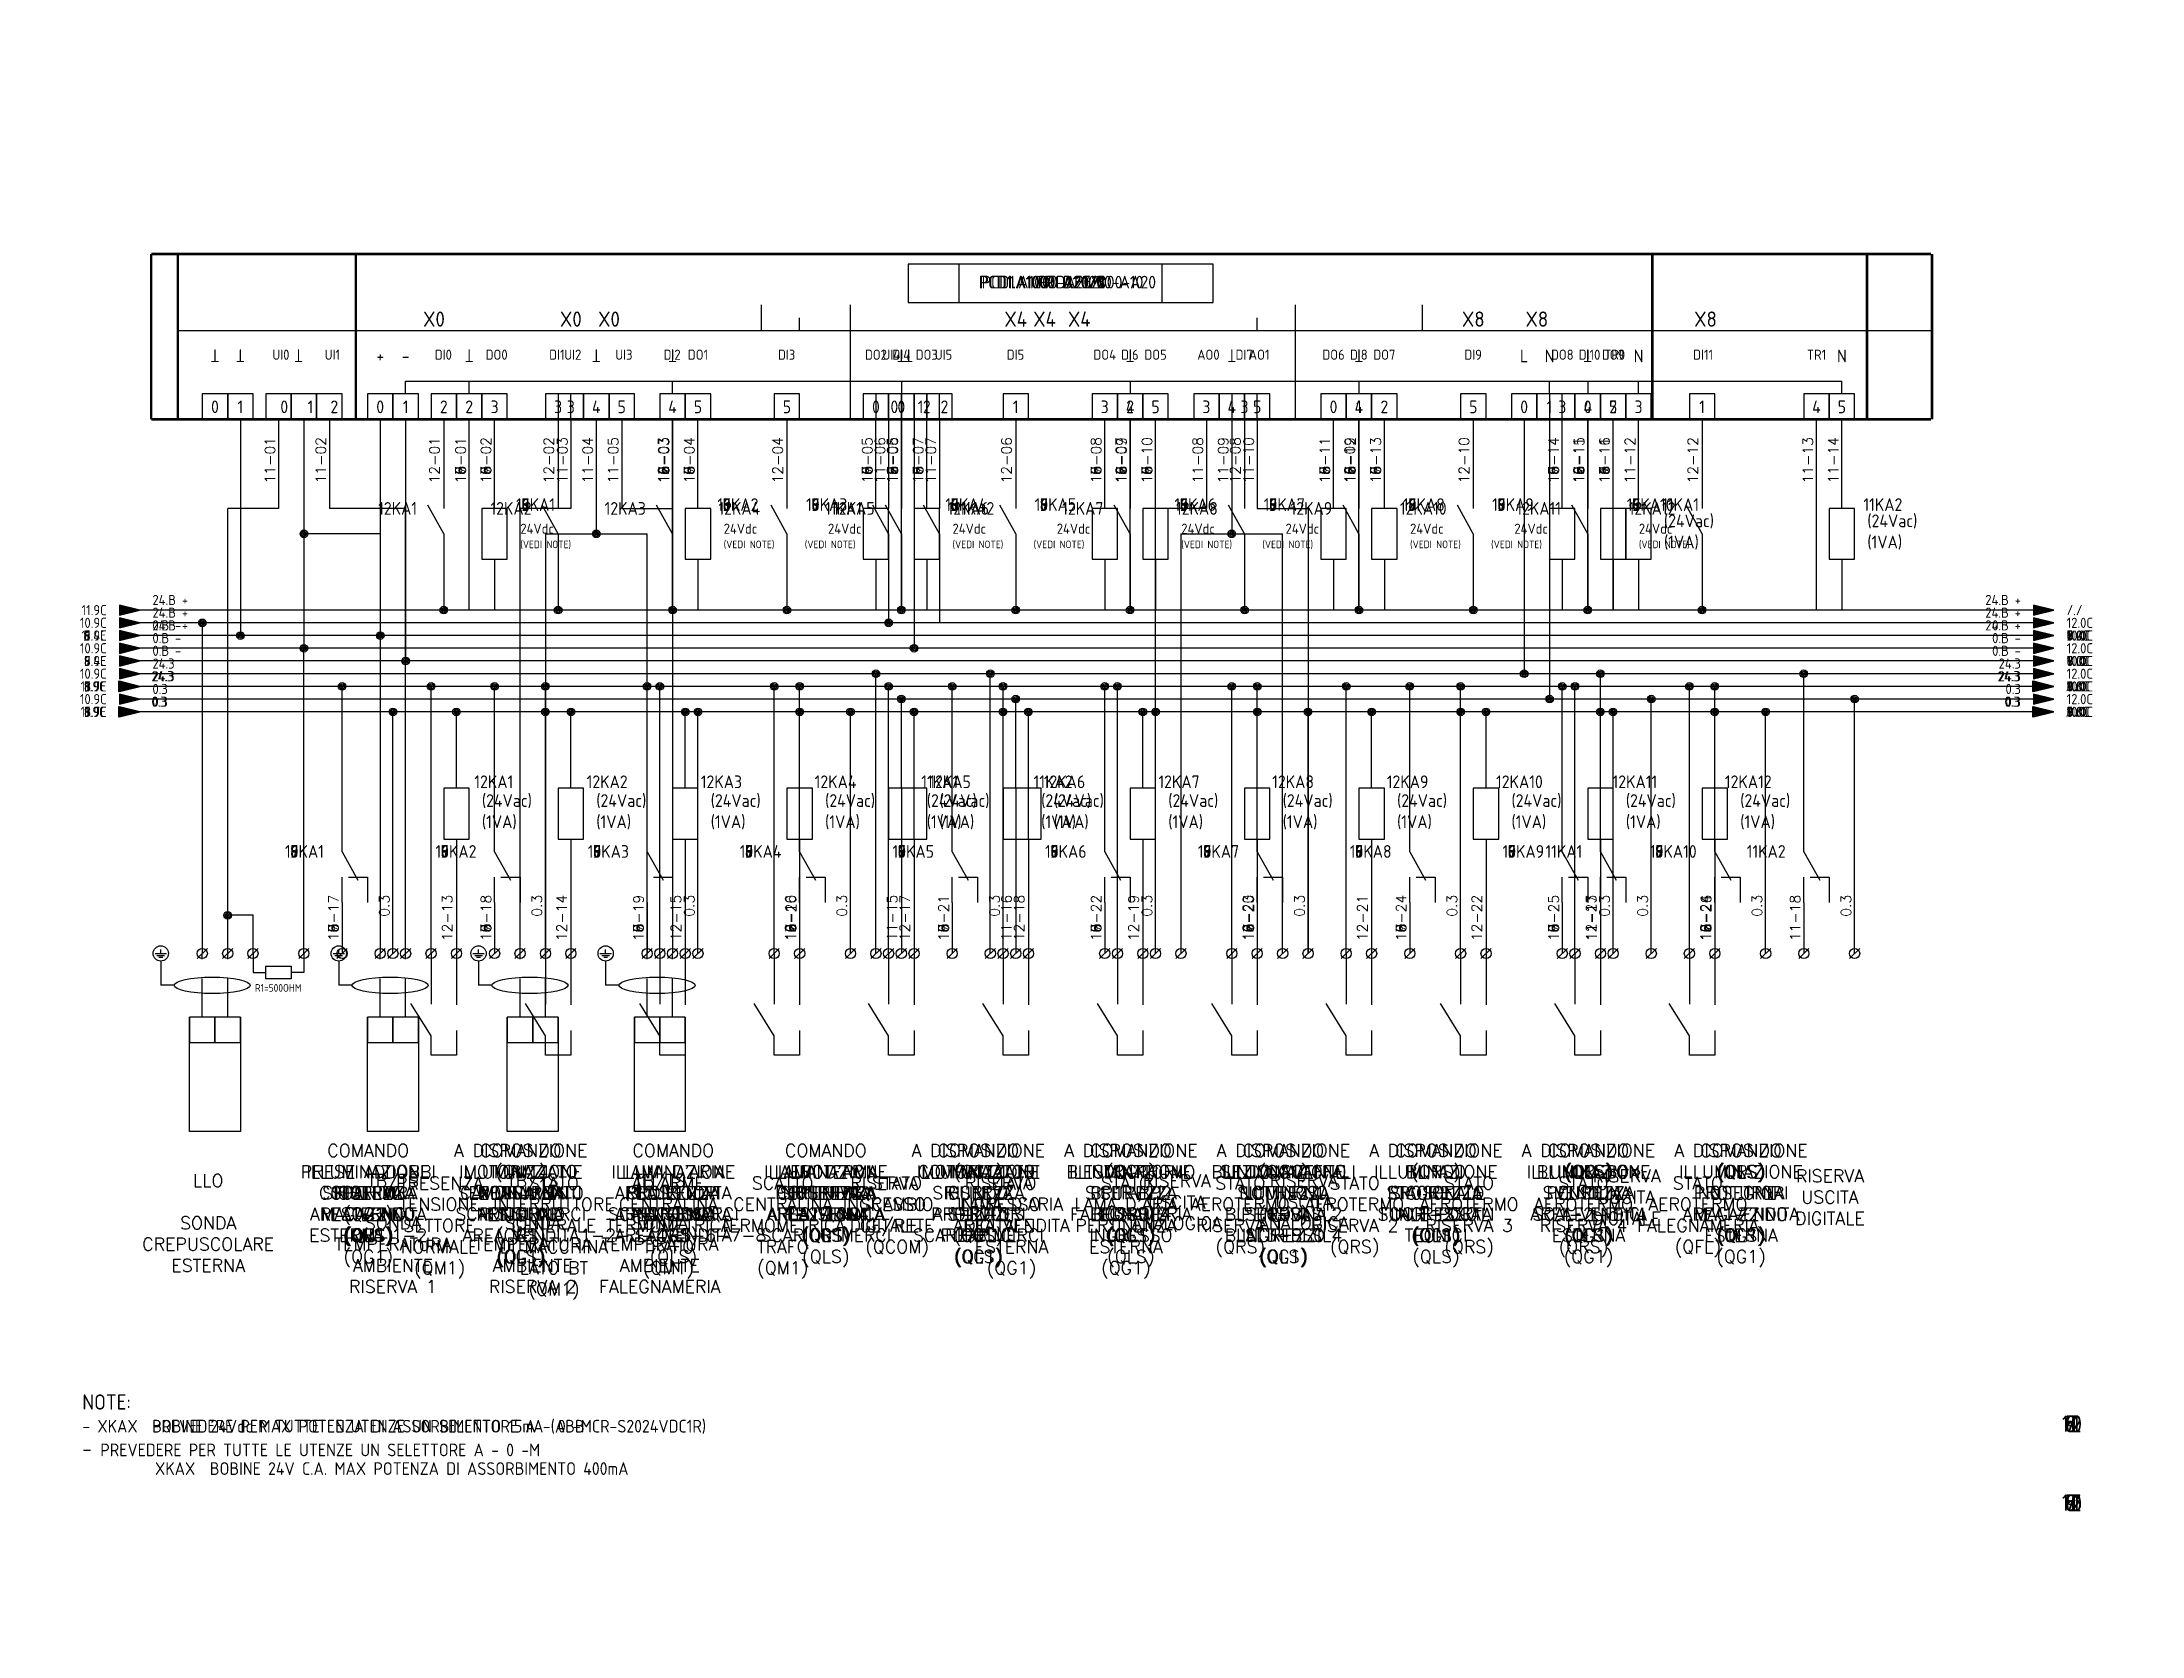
# Paper-space layout 'Layout1' of a CAD drawing. Extents: x 26 to 231, y 20 to 176.
# The model-space entities are those that its viewports show. They can reach past a viewport. Long polylines and large blocks are cut down to what shows.
import ezdxf
from ezdxf.enums import TextEntityAlignment as Align

# ---------------------------------------------------------------- set-up
doc = ezdxf.new("R2010")
doc.units = 0
doc.header["$LTSCALE"] = 10
doc.linetypes.add('NASCOSTA2', pattern=[0.1875, 0.125, -0.0625])
doc.layers.get('0').update_dxf_attribs({"linetype": 'CONTINUOUS'})
for name, color, linetype in [('1', 9, 'CONTINUOUS'), ('10', 9, 'CONTINUOUS'), ('11', 9, 'CONTINUOUS'), ('12', 9, 'CONTINUOUS'), ('5', 9, 'CONTINUOUS'), ('6', 9, 'CONTINUOUS'), ('7', 9, 'CONTINUOUS'), ('8', 9, 'CONTINUOUS'), ('9', 9, 'CONTINUOUS')]:
    doc.layers.add(name, color=color, linetype=linetype)
doc.layers.get('0').freeze()
doc.layers.get('1').freeze()
doc.styles.add('ISO8', font='ISO8.SHX')
doc.styles.add('ROMAND', font='romand')
doc.styles.add('ROMANS', font='romans')
doc.styles.add('SIMPLEX', font='simplex')
doc.styles.add('SPAC', font='isocp.shx')

psp = doc.layouts.get("Layout1")

msp = doc.modelspace()

# ---------------------------------------------------------------- texts
at = {"layer": '10', "attachment_point": 1, "style": 'SPAC'}
for s, insert, char_height, width in [('\\pxqc;X0', (115, 248.72), 3, 5), ('\\pxqc;X4', (202.5, 248.72), 3, 5), ('\\pxqc;X8', (292.5, 248.72), 3, 5), ('\\pxqc;+', (77.5, 241.22), 2.5, 5), ('\\pxqc;-', (82.5, 241.22), 2.5, 5), ('{\\W0.624015; }DO0', (100, 241.22), 2, 5), ('\\pxqc;DO1', (140, 241.22), 2, 5), ('\\pxqc;DO2', (175, 241.22), 2, 5), ('\\pxqc;DO3', (185, 241.22), 2, 5), ('\\pxqc;DO4', (220, 241.22), 2, 5), ('\\pxqc;DO5', (230, 241.22), 2, 5), ('\\pxqc;DO6', (265, 241.22), 2, 5), ('\\pxqc;DO7', (275, 241.22), 2, 5), ('\\pxqc;DO8', (310, 241.22), 2, 5), ('\\pxqc;DO9', (320, 241.22), 2, 5), ('\\pxqc;0', (77.5, 231.22), 2.5, 5), ('\\pxqc;1', (82.5, 231.22), 2.5, 5), ('\\pxqc;2', (95, 231.22), 2.5, 5), ('\\pxqc;3', (100, 231.22), 2.5, 5), ('\\pxqc;4', (135, 231.22), 2.5, 5), ('\\pxqc;5', (140, 231.22), 2.5, 5), ('\\pxqc;0', (175, 231.22), 2.5, 5), ('\\pxqc;1', (180, 231.22), 2.5, 5), ('\\pxqc;2', (185, 231.22), 2.5, 5), ('\\pxqc;3', (220, 231.22), 2.5, 5), ('\\pxqc;4', (225, 231.22), 2.5, 5), ('\\pxqc;5', (230, 231.22), 2.5, 5), ('\\pxqc;0', (265, 231.22), 2.5, 5), ('\\pxqc;1', (270, 231.22), 2.5, 5), ('\\pxqc;2', (275, 231.22), 2.5, 5), ('\\pxqc;3', (310, 231.22), 2.5, 5), ('\\pxqc;4', (315, 231.22), 2.5, 5), ('\\pxqc;5', (320, 231.22), 2.5, 5), ('24Vdc\\P{\\H0.75x;(VEDI NOTE)}', (107.56, 207.01), 2, 12.4367), ('24Vdc\\P{\\H0.75x;(VEDI NOTE)}', (147.56, 207.01), 2, 12.4367), ('{\\W7.061515; }24Vdc\\P{\\H0.75x;\\W4.0853; \\W1;(VEDI NOTE)}', (160, 207.01), 2, 15), ('24Vdc\\P{\\H0.75x;(VEDI NOTE)}', (192.56, 207.01), 2, 12.4367), ('{\\W7.061515; }24Vdc\\P{\\H0.75x;\\W4.0853; \\W1;(VEDI NOTE)}', (205, 207.01), 2, 15), ('24Vdc\\P{\\H0.75x;(VEDI NOTE)}', (237.56, 207.01), 2, 12.4367), ('{\\W7.061515; }24Vdc\\P{\\H0.75x;\\W4.0853; \\W1;(VEDI NOTE)}', (250, 207.01), 2, 15), ('24Vdc\\P{\\H0.75x;(VEDI NOTE)}', (282.56, 207.01), 2, 12.4367), ('{\\W7.061515; }24Vdc\\P{\\H0.75x;\\W4.0853; \\W1;(VEDI NOTE)}', (295, 207.01), 2, 15), ('24Vdc\\P{\\H0.75x;(VEDI NOTE)}', (327.56, 207.01), 2, 12.4367), ('NOTE:\\P{\\H0.83333x;- XKAX  BOBINE 24Vdc MAX POTENZA DI ASSORBIMENTO 15mA (ABB CR-S2024VDC1R)\\P}- {\\H0.83333x;PREVEDERE PER TUTTE LE UTENZE UN SELETTORE A - 0 -M}', (21.41, 35.8), 3, 205)]:
    msp.add_mtext(s, dxfattribs=dict(at, insert=insert, char_height=char_height, width=width))
at = {"layer": '10', "char_height": 2.5, "width": 5, "attachment_point": 1, "rotation": 180, "style": 'SPAC'}
for insert in [(100, 238.78), (140, 238.78), (185, 238.78), (230, 238.78), (275, 238.78), (320, 238.78)]:
    msp.add_mtext('\\pxqc;T', dxfattribs=dict(at, insert=insert))
at = {"layer": '10', "char_height": 2.5, "attachment_point": 1, "style": 'ROMANS'}
for s, insert in [('\\pxqc;COMANDO\\PILLUMINAZIONE\\PRISERVA\\P1-2\\P(QRS)', (51.39, 85)), ('\\pxqc;COMANDO\\PILLUMINAZIONE\\PPENSILINA\\PSCARICO MERCI\\P(QRS)', (81.39, 85)), ('\\pxqc;COMANDO\\PILLUMINAZIONE\\PPROIETTORI\\PSCARICO MERCI\\P(QRS)', (111.39, 85)), ('\\pxqc;COMANDO\\PAEROTERMI\\PRISERVA\\P1-2-3-4\\P(QRS)', (141.39, 85)), ('\\pxqc;COMANDO\\PCOMPATTATORI\\PRISERVA\\P1-2-3\\P(QRS)', (171.39, 85)), ('\\pxqc;COMANDO\\PESTRATTORI\\PSERVIZI\\P(QRS)', (201.39, 85)), ('\\pxqc;COMANDO\\PSEZIONAMENTO\\PNOTTURNO\\P(QRS)', (231.39, 85)), ('\\pxqc;A DISPOSIZIONE\\P(QRS)', (261.39, 85)), ('\\pxqc;A DISPOSIZIONE\\P(QRS)', (291.39, 85)), ('\\pxqc;A DISPOSIZIONE\\P(QRS)', (321.39, 85))]:
    msp.add_mtext_dynamic_manual_height_columns(s, width=52.5, gutter_width=17.5, heights=[0], dxfattribs=dict(at, insert=insert))
at = {"layer": '10', "color": 4, "style": 'ISO8', "flags": 8}
msp.add_attdef('PCD1.A1000-A20/6', text='', height=2.5, dxfattribs=at).set_placement((222.6, 253.24), align=Align.RIGHT)
at = {"layer": '11', "attachment_point": 1}
for s, insert, char_height, width, style in [('{\\W0.396325; }X0', (87.7, 248.72), 3, 5, 'SPAC'), ('{\\W0.396325; }X4', (207.7, 248.72), 3, 5, 'SPAC'), ('{\\W0.396325; }X8', (337.7, 248.72), 3, 5, 'SPAC'), ('{\\W1.124015; }UI0', (57.5, 241.22), 2, 5, 'SPAC'), ('{\\W1.374999; }UI1', (67.5, 241.22), 2, 5, 'SPAC'), ('{\\W1.049926; }UI2', (115, 241.22), 2, 5, 'SPAC'), ('{\\W1.073223; }UI3', (125, 241.22), 2, 5, 'SPAC'), ('{\\W1.124015; }UI4', (177.5, 241.22), 2, 5, 'SPAC'), ('{\\W1.374999; }UI5', (187.5, 241.22), 2, 5, 'SPAC'), ('{\\W0.499015; }AO0', (240, 241.22), 2, 5, 'SPAC'), ('{\\W0.749999; }AO1', (250, 241.22), 2, 5, 'SPAC'), ('\\pxqc;L', (302.5, 241.22), 2.5, 5, 'SPAC'), ('\\pxqc;N', (307.5, 241.22), 2.5, 5, 'SPAC'), ('{\\W0.624015; }TR0', (320, 241.22), 2, 5, 'SPAC'), ('\\pxqc;N', (325, 241.22), 2.5, 5, 'SPAC'), ('\\pxqc;TR1', (360, 241.22), 2, 5, 'SPAC'), ('\\pxqc;N', (365, 241.22), 2.5, 5, 'SPAC'), ('{\\W1.998031; }0', (57.5, 231.22), 2.5, 5, 'SPAC'), ('{\\W2.25; }1', (62.5, 231.22), 2.5, 5, 'SPAC'), ('{\\W1.893184; }2', (67.5, 231.22), 2.5, 5, 'SPAC'), ('\\pxqc;3', (115, 231.22), 2.5, 5, 'SPAC'), ('\\pxqc;4', (120, 231.22), 2.5, 5, 'SPAC'), ('\\pxqc;5', (125, 231.22), 2.5, 5, 'SPAC'), ('{\\W1.998031; }0', (177.5, 231.22), 2.5, 5, 'SPAC'), ('{\\W2.25; }1', (182.5, 231.22), 2.5, 5, 'SPAC'), ('{\\W1.893184; }2', (187.5, 231.22), 2.5, 5, 'SPAC'), ('\\pxqc;3', (240, 231.22), 2.5, 5, 'SPAC'), ('\\pxqc;4', (245, 231.22), 2.5, 5, 'SPAC'), ('\\pxqc;5', (250, 231.22), 2.5, 5, 'SPAC'), ('\\pxqc;0', (302.5, 231.22), 2.5, 5, 'SPAC'), ('\\pxqc;1', (307.5, 231.22), 2.5, 5, 'SPAC'), ('\\pxqc;2', (320, 231.22), 2.5, 5, 'SPAC'), ('\\pxqc;3', (325, 231.22), 2.5, 5, 'SPAC'), ('\\pxqc;4', (360, 231.22), 2.5, 5, 'SPAC'), ('\\pxqc;5', (365, 231.22), 2.5, 5, 'SPAC'), ('(24Vac)\\P(1VA)', (332.5, 208.81), 2.5, 8.8744, 'SPAC'), ('(24Vac)\\P(1VA)', (372.5, 208.81), 2.5, 8.8744, 'SPAC'), ('(24Vac)\\P(1VA)', (187.5, 153.81), 2.5, 8.8744, 'SPAC'), ('(24Vac)\\P(1VA)', (210, 153.81), 2.5, 8.8744, 'SPAC'), ('\\pxqc;R1=500OHM', (52.12, 116.47), 1.5, 15.6393, 'SPAC'), ('\\pxqc;LLO\\P\\PSONDA\\PCREPUSCOLARE\\PESTERNA', (19.91, 79.09), 2.5, 52.5, 'ROMANS'), ('\\pxqc;TB/TS\\P\\PSONDA\\PTEMPERATURA\\PAMBIENTE\\PRISERVA 1', (56.24, 79.09), 2.5, 52.5, 'ROMANS'), ('\\pxqc;TB/TS\\P\\PSONDA\\PTEMPERATURA\\PAMBIENTE\\PRISERVA 2', (83.74, 79.09), 2.5, 52.5, 'ROMANS'), ('\\pxqc;TB/TS\\P\\PSONDA\\PTEMPERATURA\\PAMBIENTE\\PFALEGNAMERIA', (108.74, 79.09), 2.5, 52.5, 'ROMANS'), ('\\pxqc;RISERVA\\PINGRESSO\\PDIGITALE', (152.91, 78.6), 2.5, 52.5, 'ROMANS'), ('\\pxqc;RISERVA\\PINGRESSO\\PDIGITALE', (175.41, 78.6), 2.5, 52.5, 'ROMANS'), ('\\pxqc;RISERVA\\PUSCITA\\PANALOGICA', (210.41, 79.04), 2.5, 52.5, 'ROMANS'), ('\\pxqc;RISERVA\\PUSCITA\\PANALOGICA', (235.41, 79.04), 2.5, 52.5, 'ROMANS')]:
    msp.add_mtext(s, dxfattribs=dict(at, insert=insert, char_height=char_height, width=width, style=style))
at = {"layer": '11', "char_height": 2.5, "width": 5, "attachment_point": 1, "rotation": 180, "style": 'SPAC'}
for s, insert in [('{\\W1.875; }T', (67.5, 238.78)), ('\\pxqc;T', (125, 238.78)), ('{\\W1.875; }T', (187.5, 238.78)), ('\\pxqc;T', (250, 238.78))]:
    msp.add_mtext(s, dxfattribs=dict(at, insert=insert))
at = {"layer": '11', "attachment_point": 1}
for s, width, insert, char_height, style in [('\\pxqc;RISERVA\\PUSCITA\\PDIGITALE', 52.5, (298.89, 80), 2.5, 'ROMANS'), ('\\pxqc;RISERVA\\PUSCITA\\PDIGITALE', 52.5, (338.89, 80), 2.5, 'ROMANS'), ('NOTE:\\P        {\\H0.83333x;PREVEDERE PER TUTTE LE UTENZE UN SELETTORE A - 0 -M\\P   \\P          XKAX  BOBINE 24V C.A. MAX POTENZA DI ASSORBIMENTO 400mA}', 205, (21.41, 35.8), 3, 'SPAC')]:
    msp.add_mtext_dynamic_manual_height_columns(s, width=width, gutter_width=17.5, heights=[0], dxfattribs=dict(at, insert=insert, char_height=char_height, style=style))
at = {"layer": '11', "color": 4, "style": 'ISO8', "flags": 8}
msp.add_attdef('PCD1.G2000-A20', text='', height=2.5, dxfattribs=at).set_placement((232.6, 253.24), align=Align.RIGHT)
at = {"layer": '12', "attachment_point": 1}
for s, insert, char_height, width, style in [('\\pxqc;X0', (122.5, 248.72), 3, 5, 'SPAC'), ('\\pxqc;X4', (215, 248.72), 3, 5, 'SPAC'), ('\\pxqc;X8', (305, 248.72), 3, 5, 'SPAC'), ('{\\W0.624015; }DI0', (90, 241.22), 2, 5, 'SPAC'), ('{\\W0.624015; }DI1', (112.5, 241.22), 2, 5, 'SPAC'), ('{\\W0.624015; }DI2', (135, 241.22), 2, 5, 'SPAC'), ('{\\W0.624015; }DI3', (157.5, 241.22), 2, 5, 'SPAC'), ('{\\W0.624015; }DI4', (180, 241.22), 2, 5, 'SPAC'), ('{\\W0.624015; }DI5', (202.5, 241.22), 2, 5, 'SPAC'), ('{\\W0.624015; }DI6', (225, 241.22), 2, 5, 'SPAC'), ('{\\W0.624015; }DI7', (247.5, 241.22), 2, 5, 'SPAC'), ('{\\W0.624015; }DI8', (270, 241.22), 2, 5, 'SPAC'), ('{\\W0.624015; }DI9', (292.5, 241.22), 2, 5, 'SPAC'), ('{\\W0.624015; }DI10', (315, 241.22), 2, 5, 'SPAC'), ('{\\W0.624015; }DI11', (337.5, 241.22), 2, 5, 'SPAC'), ('\\pxqc;0', (45, 231.22), 2.5, 5, 'SPAC'), ('\\pxqc;1', (50, 231.22), 2.5, 5, 'SPAC'), ('\\pxqc;2', (90, 231.22), 2.5, 5, 'SPAC'), ('\\pxqc;3', (112.5, 231.22), 2.5, 5, 'SPAC'), ('\\pxqc;4', (135, 231.22), 2.5, 5, 'SPAC'), ('\\pxqc;5', (157.5, 231.22), 2.5, 5, 'SPAC'), ('\\pxqc;0', (180, 231.22), 2.5, 5, 'SPAC'), ('\\pxqc;1', (202.5, 231.22), 2.5, 5, 'SPAC'), ('\\pxqc;2', (225, 231.22), 2.5, 5, 'SPAC'), ('\\pxqc;3', (247.5, 231.22), 2.5, 5, 'SPAC'), ('\\pxqc;4', (270, 231.22), 2.5, 5, 'SPAC'), ('\\pxqc;5', (292.5, 231.22), 2.5, 5, 'SPAC'), ('\\pxqc;0', (315, 231.22), 2.5, 5, 'SPAC'), ('\\pxqc;1', (337.5, 231.22), 2.5, 5, 'SPAC'), ('(24Vac)\\P(1VA)', (100, 153.81), 2.5, 8.8744, 'SPAC'), ('(24Vac)\\P(1VA)', (122.5, 153.81), 2.5, 8.8744, 'SPAC'), ('(24Vac)\\P(1VA)', (145, 153.81), 2.5, 8.8744, 'SPAC'), ('(24Vac)\\P(1VA)', (167.5, 153.81), 2.5, 8.8744, 'SPAC'), ('(24Vac)\\P(1VA)', (190, 153.81), 2.5, 8.8744, 'SPAC'), ('(24Vac)\\P(1VA)', (212.5, 153.81), 2.5, 8.8744, 'SPAC'), ('(24Vac)\\P(1VA)', (235, 153.81), 2.5, 8.8744, 'SPAC'), ('(24Vac)\\P(1VA)', (257.5, 153.81), 2.5, 8.8744, 'SPAC'), ('(24Vac)\\P(1VA)', (280, 153.81), 2.5, 8.8744, 'SPAC'), ('(24Vac)\\P(1VA)', (302.5, 153.81), 2.5, 8.8744, 'SPAC'), ('(24Vac)\\P(1VA)', (325, 153.81), 2.5, 8.8744, 'SPAC'), ('(24Vac)\\P(1VA)', (347.5, 153.81), 2.5, 8.8744, 'SPAC'), ('\\pxqc;PRESENZA\\PTENSIONE\\PSETTORE\\PNORMALE\\P(QM1)', (65.41, 78.6), 2.5, 52.5, 'ROMANS'), ('\\pxqc;STATO\\PINTERRUTTORE\\PGENERALE\\PDI MACCHINA\\P\\pt20;LATO BT\\P\\ptz;(QM1)', (87.91, 78.6), 2.5, 52.5, 'ROMANS'), ('\\pxqc;ALLARME\\PCENTRALINA\\PTERMOMETRICA\\PTRAFO\\P(QM1)', (110.41, 78.6), 2.5, 52.5, 'ROMANS'), ('\\pxqc;SCATTO\\PCENTRALINA\\PTERMOMETRICA\\PTRAFO\\P(QM1)', (132.91, 78.6), 2.5, 52.5, 'ROMANS'), ('\\pxqc;STATO\\PSCAMBIO\\PGE/RETE\\P(QCOM)', (155.41, 78.6), 2.5, 52.5, 'ROMANS'), ("\\pxqc;STATO\\PLAMA D'ARIA\\PAREA VENDITA\\PESTERNA\\P(QG1)", (177.91, 78.6), 2.5, 52.5, 'ROMANS'), ("\\pxqc;STATO\\PLAMA D'ARIA\\PPERTINENZA\\PESTERNA\\P(QG1)", (200.41, 78.6), 2.5, 52.5, 'ROMANS'), ('\\pxqc;STATO\\PAEROTERMO\\PRISERVA 1\\P(QRS)', (222.91, 78.6), 2.5, 52.5, 'ROMANS'), ('\\pxqc;STATO\\PAEROTERMO\\PRISERVA 2\\P(QRS)', (245.41, 78.6), 2.5, 52.5, 'ROMANS'), ('\\pxqc;STATO\\PAEROTERMO\\PRISERVA 3\\P(QRS)', (267.91, 78.6), 2.5, 52.5, 'ROMANS'), ('\\pxqc;STATO\\PAEROTERMO\\PRISERVA 4\\P(QRS)', (290.41, 78.6), 2.5, 52.5, 'ROMANS'), ('\\pxqc;STATO\\PAEROTERMO\\PFALEGNAMERIA\\P(QFL)', (312.91, 78.6), 2.5, 52.5, 'ROMANS')]:
    msp.add_mtext(s, dxfattribs=dict(at, insert=insert, char_height=char_height, width=width, style=style))
at = {"layer": '12', "char_height": 2.5, "width": 5, "attachment_point": 1, "rotation": 180, "style": 'SPAC'}
for insert in [(50, 238.78), (55, 238.78)]:
    msp.add_mtext('\\pxqc;T', dxfattribs=dict(at, insert=insert))
at = {"layer": '12', "color": 4, "style": 'ISO8', "flags": 8}
msp.add_attdef('PCD1.E1000-A10', text='', height=2.5, dxfattribs=at).set_placement((230.1, 253.24), align=Align.RIGHT)
at = {"layer": '5', "attachment_point": 1, "style": 'SPAC'}
for s, insert, char_height, width in [('\\pxqc;X0', (115, 248.72), 3, 5), ('\\pxqc;X4', (202.5, 248.72), 3, 5), ('\\pxqc;X8', (292.5, 248.72), 3, 5), ('\\pxqc;+', (77.5, 241.22), 2.5, 5), ('\\pxqc;-', (82.5, 241.22), 2.5, 5), ('{\\W0.624015; }DO0', (100, 241.22), 2, 5), ('\\pxqc;DO1', (140, 241.22), 2, 5), ('\\pxqc;DO2', (175, 241.22), 2, 5), ('\\pxqc;DO3', (185, 241.22), 2, 5), ('\\pxqc;DO4', (220, 241.22), 2, 5), ('\\pxqc;DO5', (230, 241.22), 2, 5), ('\\pxqc;DO6', (265, 241.22), 2, 5), ('\\pxqc;DO7', (275, 241.22), 2, 5), ('\\pxqc;DO8', (310, 241.22), 2, 5), ('\\pxqc;DO9', (320, 241.22), 2, 5), ('\\pxqc;0', (77.5, 231.22), 2.5, 5), ('\\pxqc;1', (82.5, 231.22), 2.5, 5), ('\\pxqc;2', (95, 231.22), 2.5, 5), ('\\pxqc;3', (100, 231.22), 2.5, 5), ('\\pxqc;4', (135, 231.22), 2.5, 5), ('\\pxqc;5', (140, 231.22), 2.5, 5), ('\\pxqc;0', (175, 231.22), 2.5, 5), ('\\pxqc;1', (180, 231.22), 2.5, 5), ('\\pxqc;2', (185, 231.22), 2.5, 5), ('\\pxqc;3', (220, 231.22), 2.5, 5), ('\\pxqc;4', (225, 231.22), 2.5, 5), ('\\pxqc;5', (230, 231.22), 2.5, 5), ('\\pxqc;0', (265, 231.22), 2.5, 5), ('\\pxqc;1', (270, 231.22), 2.5, 5), ('\\pxqc;2', (275, 231.22), 2.5, 5), ('\\pxqc;3', (310, 231.22), 2.5, 5), ('\\pxqc;4', (315, 231.22), 2.5, 5), ('\\pxqc;5', (320, 231.22), 2.5, 5), ('24Vdc\\P{\\H0.75x;(VEDI NOTE)}', (107.56, 207.01), 2, 12.4367), ('24Vdc\\P{\\H0.75x;(VEDI NOTE)}', (147.56, 207.01), 2, 12.4367), ('{\\W7.061515; }24Vdc\\P{\\H0.75x;\\W4.0853; \\W1;(VEDI NOTE)}', (160, 207.01), 2, 15), ('24Vdc\\P{\\H0.75x;(VEDI NOTE)}', (192.56, 207.01), 2, 12.4367), ('{\\W7.061515; }24Vdc\\P{\\H0.75x;\\W4.0853; \\W1;(VEDI NOTE)}', (205, 207.01), 2, 15), ('24Vdc\\P{\\H0.75x;(VEDI NOTE)}', (237.56, 207.01), 2, 12.4367), ('{\\W7.061515; }24Vdc\\P{\\H0.75x;\\W4.0853; \\W1;(VEDI NOTE)}', (250, 207.01), 2, 15), ('24Vdc\\P{\\H0.75x;(VEDI NOTE)}', (282.56, 207.01), 2, 12.4367), ('{\\W7.061515; }24Vdc\\P{\\H0.75x;\\W4.0853; \\W1;(VEDI NOTE)}', (295, 207.01), 2, 15), ('24Vdc\\P{\\H0.75x;(VEDI NOTE)}', (327.56, 207.01), 2, 12.4367), ('NOTE:\\P{\\H0.83333x;- XKAX  BOBINE 24Vdc MAX POTENZA DI ASSORBIMENTO 15mA (ABB CR-S2024VDC1R)\\P}- {\\H0.83333x;PREVEDERE PER TUTTE LE UTENZE UN SELETTORE A - 0 -M}', (21.41, 35.8), 3, 205)]:
    msp.add_mtext(s, dxfattribs=dict(at, insert=insert, char_height=char_height, width=width))
at = {"layer": '5', "char_height": 2.5, "width": 5, "attachment_point": 1, "rotation": 180, "style": 'SPAC'}
for insert in [(100, 238.78), (140, 238.78), (185, 238.78), (230, 238.78), (275, 238.78), (320, 238.78)]:
    msp.add_mtext('\\pxqc;T', dxfattribs=dict(at, insert=insert))
at = {"layer": '5', "char_height": 2.5, "attachment_point": 1, "style": 'ROMANS'}
for s, insert in [('\\pxqc;COMANDO\\PILLUMINAZIONE\\PTOTEM\\PESTERNO\\P(QM1)', (51.39, 85)), ('\\pxqc;A DISPOSIZIONE\\P(QM1)', (81.39, 85)), ('\\pxqc;COMANDO\\PILLUMINAZIONE\\PBUSSOLA\\PINGRESSO\\P(QG1)', (111.39, 85)), ('\\pxqc;COMANDO\\PILLUMINAZIONE\\PCOPERTURA\\PAREA TECNICA\\P(QG1)', (141.39, 85)), ('\\pxqc;A DISPOSIZIONE\\P(QG1)', (171.39, 85)), ('\\pxqc;A DISPOSIZIONE\\P(QG1)', (201.39, 85)), ('\\pxqc;A DISPOSIZIONE\\P(QG1)', (231.39, 85)), ('\\pxqc;COMANDO\\PILLUMINAZIONE\\PPROSPETTO\\PINGRESSO\\P(QG1)', (261.39, 85)), ('\\pxqc;COMANDO\\PILLUMINAZIONE\\PPENSILINA\\PAREA VENDITA\\PESTERNA\\P(QG1)', (291.39, 85)), ('\\pxqc;COMANDO\\PILLUMINAZIONE\\PPROIETTORI\\PAREA VENDITA\\PESTERNA\\P(QG1)', (321.39, 85))]:
    msp.add_mtext_dynamic_manual_height_columns(s, width=52.5, gutter_width=17.5, heights=[0], dxfattribs=dict(at, insert=insert))
at = {"layer": '5', "color": 4, "style": 'ISO8', "flags": 8}
msp.add_attdef('PCD1.A1000-A20/1', text='', height=2.5, dxfattribs=at).set_placement((222.6, 253.24), align=Align.RIGHT)
at = {"layer": '6', "attachment_point": 1, "style": 'SPAC'}
for s, insert, char_height, width in [('\\pxqc;X0', (115, 248.72), 3, 5), ('\\pxqc;X4', (202.5, 248.72), 3, 5), ('\\pxqc;X8', (292.5, 248.72), 3, 5), ('\\pxqc;+', (77.5, 241.22), 2.5, 5), ('\\pxqc;-', (82.5, 241.22), 2.5, 5), ('{\\W0.624015; }DO0', (100, 241.22), 2, 5), ('\\pxqc;DO1', (140, 241.22), 2, 5), ('\\pxqc;DO2', (175, 241.22), 2, 5), ('\\pxqc;DO3', (185, 241.22), 2, 5), ('\\pxqc;DO4', (220, 241.22), 2, 5), ('\\pxqc;DO5', (230, 241.22), 2, 5), ('\\pxqc;DO6', (265, 241.22), 2, 5), ('\\pxqc;DO7', (275, 241.22), 2, 5), ('\\pxqc;DO8', (310, 241.22), 2, 5), ('\\pxqc;DO9', (320, 241.22), 2, 5), ('\\pxqc;0', (77.5, 231.22), 2.5, 5), ('\\pxqc;1', (82.5, 231.22), 2.5, 5), ('\\pxqc;2', (95, 231.22), 2.5, 5), ('\\pxqc;3', (100, 231.22), 2.5, 5), ('\\pxqc;4', (135, 231.22), 2.5, 5), ('\\pxqc;5', (140, 231.22), 2.5, 5), ('\\pxqc;0', (175, 231.22), 2.5, 5), ('\\pxqc;1', (180, 231.22), 2.5, 5), ('\\pxqc;2', (185, 231.22), 2.5, 5), ('\\pxqc;3', (220, 231.22), 2.5, 5), ('\\pxqc;4', (225, 231.22), 2.5, 5), ('\\pxqc;5', (230, 231.22), 2.5, 5), ('\\pxqc;0', (265, 231.22), 2.5, 5), ('\\pxqc;1', (270, 231.22), 2.5, 5), ('\\pxqc;2', (275, 231.22), 2.5, 5), ('\\pxqc;3', (310, 231.22), 2.5, 5), ('\\pxqc;4', (315, 231.22), 2.5, 5), ('\\pxqc;5', (320, 231.22), 2.5, 5), ('24Vdc\\P{\\H0.75x;(VEDI NOTE)}', (107.56, 207.01), 2, 12.4367), ('24Vdc\\P{\\H0.75x;(VEDI NOTE)}', (147.56, 207.01), 2, 12.4367), ('{\\W7.061515; }24Vdc\\P{\\H0.75x;\\W4.0853; \\W1;(VEDI NOTE)}', (160, 207.01), 2, 15), ('24Vdc\\P{\\H0.75x;(VEDI NOTE)}', (192.56, 207.01), 2, 12.4367), ('{\\W7.061515; }24Vdc\\P{\\H0.75x;\\W4.0853; \\W1;(VEDI NOTE)}', (205, 207.01), 2, 15), ('24Vdc\\P{\\H0.75x;(VEDI NOTE)}', (237.56, 207.01), 2, 12.4367), ('{\\W7.061515; }24Vdc\\P{\\H0.75x;\\W4.0853; \\W1;(VEDI NOTE)}', (250, 207.01), 2, 15), ('24Vdc\\P{\\H0.75x;(VEDI NOTE)}', (282.56, 207.01), 2, 12.4367), ('{\\W7.061515; }24Vdc\\P{\\H0.75x;\\W4.0853; \\W1;(VEDI NOTE)}', (295, 207.01), 2, 15), ('24Vdc\\P{\\H0.75x;(VEDI NOTE)}', (327.56, 207.01), 2, 12.4367), ('NOTE:\\P{\\H0.83333x;- XKAX  BOBINE 24Vdc MAX POTENZA DI ASSORBIMENTO 15mA (ABB CR-S2024VDC1R)\\P}- {\\H0.83333x;PREVEDERE PER TUTTE LE UTENZE UN SELETTORE A - 0 -M}', (21.41, 35.8), 3, 205)]:
    msp.add_mtext(s, dxfattribs=dict(at, insert=insert, char_height=char_height, width=width))
at = {"layer": '6', "char_height": 2.5, "width": 5, "attachment_point": 1, "rotation": 180, "style": 'SPAC'}
for insert in [(100, 238.78), (140, 238.78), (185, 238.78), (230, 238.78), (275, 238.78), (320, 238.78)]:
    msp.add_mtext('\\pxqc;T', dxfattribs=dict(at, insert=insert))
at = {"layer": '6', "char_height": 2.5, "attachment_point": 1, "style": 'ROMANS'}
for s, insert in [('\\pxqc;COMANDO\\PILLUMINAZIONE\\PSCAFFALI\\PAREA VENDITA\\PESTERNA 1-2\\P(QG1)', (51.39, 85)), ('\\pxqc;COMANDO\\PILLUMINAZIONE\\PCAMMINAMENTI\\PESTERNI\\P(QG1)', (81.39, 85)), ("\\pxqc;COMANDO\\PLAMA D'ARIA\\PAREA VENDITA\\PESTERNA\\P(QG1)", (111.39, 85)), ("\\pxqc;COMANDO\\PLAMA D'ARIA\\PPERTINENZA\\PESTERNA\\P(QG1)", (141.39, 85)), ('\\pxqc;COMANDO\\PMOTORIZZATO\\PBLINDO\\PAPPLIQUES\\PBAP1\\P(QG1)', (171.39, 85)), ('\\pxqc;COMANDO\\PBLINDO PROMO\\PBP1-BP2\\PBP3-BP4\\P(QG1)', (201.39, 85)), ('\\pxqc;COMANDO\\PBLINDO SCAFFALI\\PLUMINOSI\\PBLSL1-BLSL2\\PBLSL3-BLSL4\\P(QG1)', (231.39, 85)), ('\\pxqc;COMANDO\\PBLINDO\\PSTAGIONALE\\P1-2\\P(QG1)', (261.39, 85)), ('\\pxqc;COMANDO\\PBLINDO BOX\\PVENDITA\\P1-2-3\\P(QG1)', (291.39, 85)), ('\\pxqc;COMANDO\\PILLUMINAZIONE\\PINSEGNE\\P1-2\\P(QG1)', (321.39, 85))]:
    msp.add_mtext_dynamic_manual_height_columns(s, width=52.5, gutter_width=17.5, heights=[0], dxfattribs=dict(at, insert=insert))
at = {"layer": '6', "color": 4, "style": 'ISO8', "flags": 8}
msp.add_attdef('PCD1.A1000-A20/2', text='', height=2.5, dxfattribs=at).set_placement((222.6, 253.24), align=Align.RIGHT)
at = {"layer": '7', "attachment_point": 1, "style": 'SPAC'}
for s, insert, char_height, width in [('\\pxqc;X0', (115, 248.72), 3, 5), ('\\pxqc;X4', (202.5, 248.72), 3, 5), ('\\pxqc;X8', (292.5, 248.72), 3, 5), ('\\pxqc;+', (77.5, 241.22), 2.5, 5), ('\\pxqc;-', (82.5, 241.22), 2.5, 5), ('{\\W0.624015; }DO0', (100, 241.22), 2, 5), ('\\pxqc;DO1', (140, 241.22), 2, 5), ('\\pxqc;DO2', (175, 241.22), 2, 5), ('\\pxqc;DO3', (185, 241.22), 2, 5), ('\\pxqc;DO4', (220, 241.22), 2, 5), ('\\pxqc;DO5', (230, 241.22), 2, 5), ('\\pxqc;DO6', (265, 241.22), 2, 5), ('\\pxqc;DO7', (275, 241.22), 2, 5), ('\\pxqc;DO8', (310, 241.22), 2, 5), ('\\pxqc;DO9', (320, 241.22), 2, 5), ('\\pxqc;0', (77.5, 231.22), 2.5, 5), ('\\pxqc;1', (82.5, 231.22), 2.5, 5), ('\\pxqc;2', (95, 231.22), 2.5, 5), ('\\pxqc;3', (100, 231.22), 2.5, 5), ('\\pxqc;4', (135, 231.22), 2.5, 5), ('\\pxqc;5', (140, 231.22), 2.5, 5), ('\\pxqc;0', (175, 231.22), 2.5, 5), ('\\pxqc;1', (180, 231.22), 2.5, 5), ('\\pxqc;2', (185, 231.22), 2.5, 5), ('\\pxqc;3', (220, 231.22), 2.5, 5), ('\\pxqc;4', (225, 231.22), 2.5, 5), ('\\pxqc;5', (230, 231.22), 2.5, 5), ('\\pxqc;0', (265, 231.22), 2.5, 5), ('\\pxqc;1', (270, 231.22), 2.5, 5), ('\\pxqc;2', (275, 231.22), 2.5, 5), ('\\pxqc;3', (310, 231.22), 2.5, 5), ('\\pxqc;4', (315, 231.22), 2.5, 5), ('\\pxqc;5', (320, 231.22), 2.5, 5), ('24Vdc\\P{\\H0.75x;(VEDI NOTE)}', (107.56, 207.01), 2, 12.4367), ('24Vdc\\P{\\H0.75x;(VEDI NOTE)}', (147.56, 207.01), 2, 12.4367), ('{\\W7.061515; }24Vdc\\P{\\H0.75x;\\W4.0853; \\W1;(VEDI NOTE)}', (160, 207.01), 2, 15), ('24Vdc\\P{\\H0.75x;(VEDI NOTE)}', (192.56, 207.01), 2, 12.4367), ('{\\W7.061515; }24Vdc\\P{\\H0.75x;\\W4.0853; \\W1;(VEDI NOTE)}', (205, 207.01), 2, 15), ('24Vdc\\P{\\H0.75x;(VEDI NOTE)}', (237.56, 207.01), 2, 12.4367), ('{\\W7.061515; }24Vdc\\P{\\H0.75x;\\W4.0853; \\W1;(VEDI NOTE)}', (250, 207.01), 2, 15), ('24Vdc\\P{\\H0.75x;(VEDI NOTE)}', (282.56, 207.01), 2, 12.4367), ('{\\W7.061515; }24Vdc\\P{\\H0.75x;\\W4.0853; \\W1;(VEDI NOTE)}', (295, 207.01), 2, 15), ('24Vdc\\P{\\H0.75x;(VEDI NOTE)}', (327.56, 207.01), 2, 12.4367), ('NOTE:\\P{\\H0.83333x;- XKAX  BOBINE 24Vdc MAX POTENZA DI ASSORBIMENTO 15mA (ABB CR-S2024VDC1R)\\P}- {\\H0.83333x;PREVEDERE PER TUTTE LE UTENZE UN SELETTORE A - 0 -M}', (21.41, 35.8), 3, 205)]:
    msp.add_mtext(s, dxfattribs=dict(at, insert=insert, char_height=char_height, width=width))
at = {"layer": '7', "char_height": 2.5, "width": 5, "attachment_point": 1, "rotation": 180, "style": 'SPAC'}
for insert in [(100, 238.78), (140, 238.78), (185, 238.78), (230, 238.78), (275, 238.78), (320, 238.78)]:
    msp.add_mtext('\\pxqc;T', dxfattribs=dict(at, insert=insert))
at = {"layer": '7', "char_height": 2.5, "attachment_point": 1, "style": 'ROMANS'}
for s, insert in [('\\pxqc;COMANDO\\PPRESE ADDOBBI\\PCOPERTURA\\P(QG1)', (51.39, 85)), ('\\pxqc;COMANDO\\PMOTORIZZATO\\PSEZIONAMENTO\\PNOTTURNO\\PQG1\\P(QG1)', (81.39, 85)), ('\\pxqc;COMANDO\\PILLUMINAZIONE\\PSICUREZZA\\PAREA VENDITA\\P1-2-3-4-5-6-7-8\\P(QLS)', (111.39, 85)), ('\\pxqc;COMANDO\\PILLUMINAZIONE\\PNOTTURNA\\PAREA VENDITA\\P(QLS)', (141.39, 85)), ('\\pxqc;COMANDO\\PILLUMINAZIONE\\PSICUREZZA\\PSERVIZI\\PPUBBLICI\\P(QLS)', (171.39, 85)), ('\\pxqc;COMANDO\\PILLUMINAZIONE\\PSICUREZZA\\PBUSSOLA\\PINGRESSO\\P(QLS)', (201.39, 85)), ('\\pxqc;COMANDO\\PILLUMINAZIONE\\PSICUREZZA\\PPENSILINA\\PINGRESSO\\P(QLS)', (231.39, 85)), ('\\pxqc;COMANDO\\PILLUMINAZIONE\\PSICUREZZA\\PFUORI PORTA\\P(QLS)', (261.39, 85)), ('\\pxqc;COMANDO\\PILLUMINAZIONE\\PSICUREZZA\\PSCALE UFFICI\\P(QLS)', (291.39, 85)), ('\\pxqc;COMANDO\\PILLUMINAZIONE\\PNOTTURNA\\PMAGAZZINO\\P(QLS)', (321.39, 85))]:
    msp.add_mtext_dynamic_manual_height_columns(s, width=52.5, gutter_width=17.5, heights=[0], dxfattribs=dict(at, insert=insert))
at = {"layer": '7', "color": 4, "style": 'ISO8', "flags": 8}
msp.add_attdef('PCD1.A1000-A20/3', text='', height=2.5, dxfattribs=at).set_placement((222.6, 253.24), align=Align.RIGHT)
at = {"layer": '8', "attachment_point": 1, "style": 'SPAC'}
for s, insert, char_height, width in [('\\pxqc;X0', (115, 248.72), 3, 5), ('\\pxqc;X4', (202.5, 248.72), 3, 5), ('\\pxqc;X8', (292.5, 248.72), 3, 5), ('\\pxqc;+', (77.5, 241.22), 2.5, 5), ('\\pxqc;-', (82.5, 241.22), 2.5, 5), ('{\\W0.624015; }DO0', (100, 241.22), 2, 5), ('\\pxqc;DO1', (140, 241.22), 2, 5), ('\\pxqc;DO2', (175, 241.22), 2, 5), ('\\pxqc;DO3', (185, 241.22), 2, 5), ('\\pxqc;DO4', (220, 241.22), 2, 5), ('\\pxqc;DO5', (230, 241.22), 2, 5), ('\\pxqc;DO6', (265, 241.22), 2, 5), ('\\pxqc;DO7', (275, 241.22), 2, 5), ('\\pxqc;DO8', (310, 241.22), 2, 5), ('\\pxqc;DO9', (320, 241.22), 2, 5), ('\\pxqc;0', (77.5, 231.22), 2.5, 5), ('\\pxqc;1', (82.5, 231.22), 2.5, 5), ('\\pxqc;2', (95, 231.22), 2.5, 5), ('\\pxqc;3', (100, 231.22), 2.5, 5), ('\\pxqc;4', (135, 231.22), 2.5, 5), ('\\pxqc;5', (140, 231.22), 2.5, 5), ('\\pxqc;0', (175, 231.22), 2.5, 5), ('\\pxqc;1', (180, 231.22), 2.5, 5), ('\\pxqc;2', (185, 231.22), 2.5, 5), ('\\pxqc;3', (220, 231.22), 2.5, 5), ('\\pxqc;4', (225, 231.22), 2.5, 5), ('\\pxqc;5', (230, 231.22), 2.5, 5), ('\\pxqc;0', (265, 231.22), 2.5, 5), ('\\pxqc;1', (270, 231.22), 2.5, 5), ('\\pxqc;2', (275, 231.22), 2.5, 5), ('\\pxqc;3', (310, 231.22), 2.5, 5), ('\\pxqc;4', (315, 231.22), 2.5, 5), ('\\pxqc;5', (320, 231.22), 2.5, 5), ('24Vdc\\P{\\H0.75x;(VEDI NOTE)}', (107.56, 207.01), 2, 12.4367), ('24Vdc\\P{\\H0.75x;(VEDI NOTE)}', (147.56, 207.01), 2, 12.4367), ('{\\W7.061515; }24Vdc\\P{\\H0.75x;\\W4.0853; \\W1;(VEDI NOTE)}', (160, 207.01), 2, 15), ('24Vdc\\P{\\H0.75x;(VEDI NOTE)}', (192.56, 207.01), 2, 12.4367), ('{\\W7.061515; }24Vdc\\P{\\H0.75x;\\W4.0853; \\W1;(VEDI NOTE)}', (205, 207.01), 2, 15), ('24Vdc\\P{\\H0.75x;(VEDI NOTE)}', (237.56, 207.01), 2, 12.4367), ('{\\W7.061515; }24Vdc\\P{\\H0.75x;\\W4.0853; \\W1;(VEDI NOTE)}', (250, 207.01), 2, 15), ('24Vdc\\P{\\H0.75x;(VEDI NOTE)}', (282.56, 207.01), 2, 12.4367), ('{\\W7.061515; }24Vdc\\P{\\H0.75x;\\W4.0853; \\W1;(VEDI NOTE)}', (295, 207.01), 2, 15), ('24Vdc\\P{\\H0.75x;(VEDI NOTE)}', (327.56, 207.01), 2, 12.4367), ('NOTE:\\P{\\H0.83333x;- XKAX  BOBINE 24Vdc MAX POTENZA DI ASSORBIMENTO 15mA (ABB CR-S2024VDC1R)\\P}- {\\H0.83333x;PREVEDERE PER TUTTE LE UTENZE UN SELETTORE A - 0 -M}', (21.41, 35.8), 3, 205)]:
    msp.add_mtext(s, dxfattribs=dict(at, insert=insert, char_height=char_height, width=width))
at = {"layer": '8', "char_height": 2.5, "width": 5, "attachment_point": 1, "rotation": 180, "style": 'SPAC'}
for insert in [(100, 238.78), (140, 238.78), (185, 238.78), (230, 238.78), (275, 238.78), (320, 238.78)]:
    msp.add_mtext('\\pxqc;T', dxfattribs=dict(at, insert=insert))
at = {"layer": '8', "char_height": 2.5, "attachment_point": 1, "style": 'ROMANS'}
for s, insert in [('\\pxqc;COMANDO\\PILLUMINAZIONE\\PSICUREZZA\\PMAGAZZINO\\P(QLS)', (51.39, 85)), ('\\pxqc;COMANDO\\PILLUMINAZIONE\\PNOTTURNA\\PPENSILINA\\PAREA VENDITA\\P(QLS)', (81.39, 85)), ('\\pxqc;COMANDO\\PILLUMINAZIONE\\PSICUREZZA\\PPENSILINA\\PAREA VENDITA\\P(QLS)', (111.39, 85)), ('\\pxqc;COMANDO\\PILLUMINAZIONE\\PSICUREZZA\\PPENSILINA\\PSCARICO MERCI\\P(QLS)', (141.39, 85)), ('\\pxqc;COMANDO\\PILLUMINAZIONE\\PSICUREZZA\\PPROIETTORI\\PSCARICO MERCI\\P(QLS)', (171.39, 85)), ('\\pxqc;COMANDO\\PILLUMINAZIONE\\PSICUREZZA\\PFALEGNAMERIA\\P(QLS)', (201.39, 85)), ('\\pxqc;COMANDO\\PILLUMINAZIONE\\PSICUREZZA\\PPROVA\\PATTREZZI\\P(QLS)', (231.39, 85)), ('\\pxqc;COMANDO\\PILLUMINAZIONE\\PSICUREZZA\\PSCALE LOCALI\\PTECNICI\\P(QLS)', (261.39, 85)), ('\\pxqc;A DISPOSIZIONE\\P(QLS)', (291.39, 85)), ('\\pxqc;A DISPOSIZIONE\\P(QLS)', (321.39, 85))]:
    msp.add_mtext_dynamic_manual_height_columns(s, width=52.5, gutter_width=17.5, heights=[0], dxfattribs=dict(at, insert=insert))
at = {"layer": '8', "color": 4, "style": 'ISO8', "flags": 8}
msp.add_attdef('PCD1.A1000-A20/4', text='', height=2.5, dxfattribs=at).set_placement((222.6, 253.24), align=Align.RIGHT)
at = {"layer": '9', "attachment_point": 1, "style": 'SPAC'}
for s, insert, char_height, width in [('\\pxqc;X0', (115, 248.72), 3, 5), ('\\pxqc;X4', (202.5, 248.72), 3, 5), ('\\pxqc;X8', (292.5, 248.72), 3, 5), ('\\pxqc;+', (77.5, 241.22), 2.5, 5), ('\\pxqc;-', (82.5, 241.22), 2.5, 5), ('{\\W0.624015; }DO0', (100, 241.22), 2, 5), ('\\pxqc;DO1', (140, 241.22), 2, 5), ('\\pxqc;DO2', (175, 241.22), 2, 5), ('\\pxqc;DO3', (185, 241.22), 2, 5), ('\\pxqc;DO4', (220, 241.22), 2, 5), ('\\pxqc;DO5', (230, 241.22), 2, 5), ('\\pxqc;DO6', (265, 241.22), 2, 5), ('\\pxqc;DO7', (275, 241.22), 2, 5), ('\\pxqc;DO8', (310, 241.22), 2, 5), ('\\pxqc;DO9', (320, 241.22), 2, 5), ('\\pxqc;0', (77.5, 231.22), 2.5, 5), ('\\pxqc;1', (82.5, 231.22), 2.5, 5), ('\\pxqc;2', (95, 231.22), 2.5, 5), ('\\pxqc;3', (100, 231.22), 2.5, 5), ('\\pxqc;4', (135, 231.22), 2.5, 5), ('\\pxqc;5', (140, 231.22), 2.5, 5), ('\\pxqc;0', (175, 231.22), 2.5, 5), ('\\pxqc;1', (180, 231.22), 2.5, 5), ('\\pxqc;2', (185, 231.22), 2.5, 5), ('\\pxqc;3', (220, 231.22), 2.5, 5), ('\\pxqc;4', (225, 231.22), 2.5, 5), ('\\pxqc;5', (230, 231.22), 2.5, 5), ('\\pxqc;0', (265, 231.22), 2.5, 5), ('\\pxqc;1', (270, 231.22), 2.5, 5), ('\\pxqc;2', (275, 231.22), 2.5, 5), ('\\pxqc;3', (310, 231.22), 2.5, 5), ('\\pxqc;4', (315, 231.22), 2.5, 5), ('\\pxqc;5', (320, 231.22), 2.5, 5), ('24Vdc\\P{\\H0.75x;(VEDI NOTE)}', (107.56, 207.01), 2, 12.4367), ('24Vdc\\P{\\H0.75x;(VEDI NOTE)}', (147.56, 207.01), 2, 12.4367), ('{\\W7.061515; }24Vdc\\P{\\H0.75x;\\W4.0853; \\W1;(VEDI NOTE)}', (160, 207.01), 2, 15), ('24Vdc\\P{\\H0.75x;(VEDI NOTE)}', (192.56, 207.01), 2, 12.4367), ('{\\W7.061515; }24Vdc\\P{\\H0.75x;\\W4.0853; \\W1;(VEDI NOTE)}', (205, 207.01), 2, 15), ('24Vdc\\P{\\H0.75x;(VEDI NOTE)}', (237.56, 207.01), 2, 12.4367), ('{\\W7.061515; }24Vdc\\P{\\H0.75x;\\W4.0853; \\W1;(VEDI NOTE)}', (250, 207.01), 2, 15), ('24Vdc\\P{\\H0.75x;(VEDI NOTE)}', (282.56, 207.01), 2, 12.4367), ('{\\W7.061515; }24Vdc\\P{\\H0.75x;\\W4.0853; \\W1;(VEDI NOTE)}', (295, 207.01), 2, 15), ('24Vdc\\P{\\H0.75x;(VEDI NOTE)}', (327.56, 207.01), 2, 12.4367), ('NOTE:\\P{\\H0.83333x;- XKAX  BOBINE 24Vdc MAX POTENZA DI ASSORBIMENTO 15mA (ABB CR-S2024VDC1R)\\P}- {\\H0.83333x;PREVEDERE PER TUTTE LE UTENZE UN SELETTORE A - 0 -M}', (21.41, 35.8), 3, 205)]:
    msp.add_mtext(s, dxfattribs=dict(at, insert=insert, char_height=char_height, width=width))
at = {"layer": '9', "char_height": 2.5, "width": 5, "attachment_point": 1, "rotation": 180, "style": 'SPAC'}
for insert in [(100, 238.78), (140, 238.78), (185, 238.78), (230, 238.78), (275, 238.78), (320, 238.78)]:
    msp.add_mtext('\\pxqc;T', dxfattribs=dict(at, insert=insert))
at = {"layer": '9', "char_height": 2.5, "attachment_point": 1, "style": 'ROMANS'}
for s, insert in [('\\pxqc;COMANDO\\PILLUMINAZIONE\\PRISERVA\\P1-2\\P(QRS)', (51.39, 85)), ('\\pxqc;COMANDO\\PILLUMINAZIONE\\PPENSILINA\\PSCARICO MERCI\\P(QRS)', (81.39, 85)), ('\\pxqc;COMANDO\\PILLUMINAZIONE\\PPROIETTORI\\PSCARICO MERCI\\P(QRS)', (111.39, 85)), ('\\pxqc;COMANDO\\PAEROTERMI\\PRISERVA\\P1-2-3-4\\P(QRS)', (141.39, 85)), ('\\pxqc;COMANDO\\PCOMPATTATORI\\PRISERVA\\P1-2-3\\P(QRS)', (171.39, 85)), ('\\pxqc;COMANDO\\PESTRATTORI\\PSERVIZI\\P(QRS)', (201.39, 85)), ('\\pxqc;COMANDO\\PSEZIONAMENTO\\PNOTTURNO\\P(QRS)', (231.39, 85)), ('\\pxqc;A DISPOSIZIONE\\P(QRS)', (261.39, 85)), ('\\pxqc;A DISPOSIZIONE\\P(QRS)', (291.39, 85)), ('\\pxqc;A DISPOSIZIONE\\P(QRS)', (321.39, 85))]:
    msp.add_mtext_dynamic_manual_height_columns(s, width=52.5, gutter_width=17.5, heights=[0], dxfattribs=dict(at, insert=insert))
at = {"layer": '9', "color": 4, "style": 'ISO8', "flags": 8}
msp.add_attdef('PCD1.A1000-A20/5', text='', height=2.5, dxfattribs=at).set_placement((222.6, 253.24), align=Align.RIGHT)

# ---------------------------------------------------------------- blocks, each defined once
blk = doc.blocks.new('Numero_Filo')
at = {"color": 3, "style": 'SIMPLEX'}
for tag, flags, p in [('SUPPORTO', 9, (-3.29, 2.73)), ('RIP', 1, (-0.92, 2.73)), ('N', 8, (1.08, 0.73))]:
    blk.add_attdef(tag, text='', height=2, rotation=90, dxfattribs=dict(at, flags=flags)).set_placement(p, align=Align.RIGHT)
blk = doc.blocks.new('BLK27')
at = {"color": 7}
blk.add_line((-1, -1), (1, 1), dxfattribs=at)
blk.add_circle((0, 0), 1, dxfattribs=at)
at = {"color": 3, "style": 'SPAC', "flags": 8}
blk.add_attdef('NM', (1.5, -2.5), '', height=2, dxfattribs=at)
blk = doc.blocks.new('SC1_F')
at = {"color": 7}
for p, q in [((-5, -5), (-5, 0)), ((0, 0), (0, -5)), ((-1.25, -5), (-5, -5)), ((0, -10), (-3.125, -4.375)), ((0, -10), (0, -15))]:
    blk.add_line(p, q, dxfattribs=at)
at = {"color": 4, "style": 'SPAC'}
blk.add_attdef('NOME', text='', height=2.5, dxfattribs=at).set_placement((-9.125, -5), align=Align.MIDDLE_RIGHT)
at = {"color": 3, "style": 'SPAC', "width": 0.75, "flags": 8}
for tag, p in [('PINC1', (-6, 0)), ('PINA1', (-1, 0))]:
    blk.add_attdef(tag, text='', height=1.75, rotation=90, dxfattribs=at).set_placement(p, align=Align.RIGHT)
at = {"color": 7, "style": 'SPAC'}
for tag, flags, p in [('FUNZIONE1', 9, (-9.125, -12.5)), ('REG', 8, (-9.125, -10)), ('FUNZIONE2', 9, (-9.125, -15))]:
    blk.add_attdef(tag, text='', height=1.5, dxfattribs=dict(at, flags=flags)).set_placement(p, align=Align.MIDDLE_RIGHT)
at = {"color": 3, "style": 'SPAC', "width": 0.75, "flags": 8}
blk.add_attdef('PINB1', (-1, -15), '', height=1.75, rotation=90, dxfattribs=at)
at = {"color": 6, "style": 'SPAC', "flags": 9}
blk.add_attdef('PRES', (1, -14.5), '', height=1, dxfattribs=at)
blk = doc.blocks.new('_ALIM_0')
at = {"color": 1}
for p, q in [((4, 0), (0, 1)), ((0, 1), (0, -1)), ((0, -1), (4, 0))]:
    blk.add_line(p, q, dxfattribs=at)
blk.add_solid([(0, 1), (0, -1), (4, 0)], dxfattribs=at)
at = {"color": 3, "style": 'SPAC'}
blk.add_attdef('SEGNALE', text='', height=2, dxfattribs=at).set_placement((-2.5, 1), align=Align.RIGHT)
at = {"color": 7, "style": 'SPAC'}
for tag, p, height, flags in [('REG', (6.5, -1), 2, 8), ('#LINEA', (-5, -3.5), 1, 1), ('PRES', (-5, -2), 1, 9)]:
    blk.add_attdef(tag, p, '', height=height, dxfattribs=dict(at, flags=flags))
blk = doc.blocks.new('BLK56')
at = {"color": 7}
for p, q in [((0, 12.5), (0, 17.5)), ((0, 2.5), (0, -2.5))]:
    blk.add_line(p, q, dxfattribs=at)
blk.add_lwpolyline([(-2.5, 2.5), (2.5, 2.5), (2.5, 12.5), (-2.5, 12.5)], close=True, dxfattribs=at)
at = {"color": 4, "style": 'SPAC', "flags": 9}
blk.add_attdef('QUADRO', text='', height=2.5, dxfattribs=at).set_placement((-4, 16), align=Align.RIGHT)
at = {"color": 3, "style": 'SPAC', "width": 0.75, "flags": 8}
blk.add_attdef('PINA1', text='', height=1.75, rotation=90, dxfattribs=at).set_placement((-1, 17.5), align=Align.RIGHT)
at = {"color": 4, "style": 'SPAC'}
blk.add_attdef('NOME', text='', height=2.5, dxfattribs=at).set_placement((-4, 12), align=Align.RIGHT)
at = {"color": 7, "style": 'SPAC', "flags": 9}
for tag, p in [('COSTRUTTORE', (-6, 8.5)), ('TIPO', (-6, 6))]:
    blk.add_attdef(tag, text='', height=1.5, dxfattribs=at).set_placement(p, align=Align.RIGHT)
at = {"color": 6, "style": 'SPAC'}
for tag, p, flags in [('CODICE', (3.5, 3.5), 1), ('OFFSET', (3.5, 2), 9), ('PRES', (3.5, 0.5), 9), ('DESCRIZIONE', (3.5, -1), 9), ('SUPPORTO', (3.5, -2.5), 9), ('PR4', (3.5, -4), 9)]:
    blk.add_attdef(tag, p, '', height=1, dxfattribs=dict(at, flags=flags))
at = {"color": 3, "style": 'SPAC', "width": 0.75, "flags": 8}
blk.add_attdef('PINB1', (-1, -2.5), '', height=1.75, rotation=90, dxfattribs=at)
at = {"color": 7, "style": 'SPAC', "flags": 9}
for tag, p in [('FUNZIONE1', (0, -8.5)), ('FUNZIONE2', (0, -11.5))]:
    blk.add_attdef(tag, text='', height=2, dxfattribs=at).set_placement(p, align=Align.CENTER)
blk = doc.blocks.new('PUNTO')
for radius in [0.75, 0.5, 0.25]:
    blk.add_circle((0, 0), radius)
blk = doc.blocks.new('_ALIM_1')
at = {"color": 1}
blk.add_lwpolyline([(-4, -1), (0, 0), (-4, 1)], close=True, dxfattribs=at)
blk.add_solid([(-4, 1), (-4, -1), (0, 0)], dxfattribs=at)
at = {"color": 7, "style": 'SPAC', "flags": 8}
blk.add_attdef('REG', text='', height=2, dxfattribs=at).set_placement((-6.5, -1), align=Align.RIGHT)
at = {"color": 3, "style": 'SPAC'}
blk.add_attdef('SEGNALE', (2.5, 1), '', height=2, dxfattribs=at)
at = {"color": 7, "style": 'SPAC'}
for tag, p, flags in [('#LINEA', (1, -3.5), 1), ('PRES', (1, -2), 9)]:
    blk.add_attdef(tag, p, '', height=1, dxfattribs=dict(at, flags=flags))
blk = doc.blocks.new('PE')
at = {"color": 7}
for p, q in [((-1.125, 0), (1.125, 0)), ((0, 0), (0, 0.75)), ((-0.75, -0.375), (0.75, -0.375)), ((-0.375, -0.75), (0.375, -0.75))]:
    blk.add_line(p, q, dxfattribs=at)
blk.add_circle((0, 0), 1.5, dxfattribs=at)
blk = doc.blocks.new('NA1_F')
at = {"color": 7}
for p, q in [((0, 0), (0, -5)), ((0, -10), (-3.125, -4.375)), ((0, -10), (0, -15))]:
    blk.add_line(p, q, dxfattribs=at)
at = {"color": 4, "style": 'SPAC'}
blk.add_attdef('NOME', text='', height=2.5, dxfattribs=at).set_placement((-5.25, -5), align=Align.MIDDLE_RIGHT)
at = {"color": 3, "style": 'SPAC', "width": 0.75, "flags": 8}
blk.add_attdef('PINA1', text='', height=1.75, rotation=90, dxfattribs=at).set_placement((-1, 0), align=Align.RIGHT)
at = {"color": 7, "style": 'SPAC'}
for tag, flags, p in [('FUNZIONE1', 9, (-5.25, -12.5)), ('REG', 8, (-5.25, -10)), ('FUNZIONE2', 9, (-5.25, -15))]:
    blk.add_attdef(tag, text='', height=1.5, dxfattribs=dict(at, flags=flags)).set_placement(p, align=Align.MIDDLE_RIGHT)
at = {"color": 3, "style": 'SPAC', "width": 0.75, "flags": 8}
blk.add_attdef('PINB1', (-1, -15), '', height=1.75, rotation=90, dxfattribs=at)
at = {"color": 6, "style": 'SPAC', "flags": 9}
blk.add_attdef('PRES', (1, -14.5), '', height=1, dxfattribs=at)
blk = doc.blocks.new('NUMFG')
at = {"color": 4, "style": 'ROMAND', "width": 0.85}
blk.add_attdef('NUMERO_DI_FOGLIO', text='', height=1, dxfattribs=at).set_placement((0, 0), align=Align.MIDDLE)
blk = doc.blocks.new('NUMFGS')
at = {"color": 4, "style": 'ROMAND', "width": 0.85}
blk.add_attdef('FOGLIO_SEGUENTE', text='', height=1, dxfattribs=at).set_placement((0, 0), align=Align.MIDDLE)

# ---------------------------------------------------------------- linework, layer by layer
at = {"layer": '10'}
for p, q in [((75, 245), (330.2, 245)), ((162.5, 245), (162.5, 247.5)), ((252.5, 245), (252.5, 247.5)), ((85, 232.5), (85, 235)), ((85, 235), (317.5, 235)), ((97.5, 232.5), (97.5, 235)), ((137.5, 232.5), (137.5, 235)), ((182.5, 235), (182.5, 232.5)), ((227.5, 235), (227.5, 232.5)), ((272.5, 235), (272.5, 232.5)), ((317.5, 235), (317.5, 232.5)), ((80, 227.5), (80, 185)), ((85, 227.5), (85, 180)), ((97.5, 190), (97.5, 227.5)), ((102.5, 210), (102.5, 227.5)), ((137.5, 190), (137.5, 227.5)), ((142.5, 210), (142.5, 227.5)), ((177.5, 210), (177.5, 227.5)), ((182.5, 190), (182.5, 227.5)), ((187.5, 210), (187.5, 227.5)), ((222.5, 210), (222.5, 227.5)), ((227.5, 190), (227.5, 227.5)), ((232.5, 210), (232.5, 227.5)), ((267.5, 210), (267.5, 227.5)), ((272.5, 190), (272.5, 227.5)), ((277.5, 210), (277.5, 227.5)), ((312.5, 210), (312.5, 227.5)), ((317.5, 190), (317.5, 227.5)), ((322.5, 210), (322.5, 227.5)), ((102.5, 195), (102.5, 190)), ((142.5, 195), (142.5, 190)), ((177.5, 195), (177.5, 190)), ((187.5, 195), (187.5, 190)), ((222.5, 195), (222.5, 190)), ((232.5, 195), (232.5, 190)), ((267.5, 195), (267.5, 190)), ((277.5, 195), (277.5, 190)), ((312.5, 195), (312.5, 190)), ((322.5, 195), (322.5, 190)), ((102.5, 190), (97.5, 190)), ((142.5, 190), (137.5, 190)), ((187.5, 190), (177.5, 190)), ((232.5, 190), (222.5, 190)), ((277.5, 190), (267.5, 190)), ((322.5, 190), (312.5, 190)), ((72.5, 147.5), (72.5, 175)), ((102.5, 147.5), (102.5, 175)), ((132.5, 147.5), (132.5, 175)), ((162.5, 147.5), (162.5, 175)), ((192.5, 147.5), (192.5, 175)), ((222.5, 147.5), (222.5, 175)), ((252.5, 147.5), (252.5, 175)), ((282.5, 147.5), (282.5, 175)), ((312.5, 147.5), (312.5, 175)), ((342.5, 147.5), (342.5, 175)), ((82.5, 122.5), (82.5, 170)), ((112.5, 122.5), (112.5, 170)), ((142.5, 122.5), (142.5, 170)), ((172.5, 122.5), (172.5, 170)), ((202.5, 122.5), (202.5, 170)), ((232.5, 122.5), (232.5, 170)), ((262.5, 122.5), (262.5, 170)), ((292.5, 122.5), (292.5, 170)), ((322.5, 122.5), (322.5, 170)), ((352.5, 122.5), (352.5, 170)), ((72.5, 132.5), (72.5, 122.5)), ((102.5, 132.5), (102.5, 122.5)), ((132.5, 132.5), (132.5, 122.5)), ((162.5, 132.5), (162.5, 122.5)), ((192.5, 132.5), (192.5, 122.5)), ((222.5, 132.5), (222.5, 122.5)), ((252.5, 132.5), (252.5, 122.5)), ((282.5, 132.5), (282.5, 122.5)), ((312.5, 132.5), (312.5, 122.5)), ((342.5, 132.5), (342.5, 122.5))]:
    msp.add_line(p, q, dxfattribs=at)
at = {"layer": '10', "color": 1, "linetype": 'Continuous'}
for p, q in [((407.5, 185), (32.7, 185)), ((407.5, 180), (32.7, 180)), ((407.5, 175), (32.7, 175)), ((407.5, 170), (32.7, 170))]:
    msp.add_line(p, q, dxfattribs=at)
at = {"layer": '10', "const_width": 0.5}
for points in [[(330.2, 260), (74.95, 260)], [(75.2, 227.5), (75.2, 260)], [(330.2, 227.5), (330.2, 260)], [(330.2, 227.5), (74.95, 227.5)]]:
    msp.add_lwpolyline(points, dxfattribs=at)
at = {"layer": '10'}
for points in [[(183.82, 250.5), (233.83, 250.5), (233.83, 258), (183.82, 258)], [(77.5, 227.5), (82.5, 227.5), (82.5, 232.5), (77.5, 232.5)], [(82.5, 227.5), (87.5, 227.5), (87.5, 232.5), (82.5, 232.5)], [(95, 227.5), (100, 227.5), (100, 232.5), (95, 232.5)], [(100, 227.5), (105, 227.5), (105, 232.5), (100, 232.5)], [(135, 227.5), (140, 227.5), (140, 232.5), (135, 232.5)], [(140, 227.5), (145, 227.5), (145, 232.5), (140, 232.5)], [(175, 227.5), (180, 227.5), (180, 232.5), (175, 232.5)], [(180, 227.5), (185, 227.5), (185, 232.5), (180, 232.5)], [(185, 227.5), (190, 227.5), (190, 232.5), (185, 232.5)], [(220, 227.5), (225, 227.5), (225, 232.5), (220, 232.5)], [(225, 227.5), (230, 227.5), (230, 232.5), (225, 232.5)], [(230, 227.5), (235, 227.5), (235, 232.5), (230, 232.5)], [(265, 227.5), (270, 227.5), (270, 232.5), (265, 232.5)], [(270, 227.5), (275, 227.5), (275, 232.5), (270, 232.5)], [(275, 227.5), (280, 227.5), (280, 232.5), (275, 232.5)], [(310, 227.5), (315, 227.5), (315, 232.5), (310, 232.5)], [(315, 227.5), (320, 227.5), (320, 232.5), (315, 232.5)], [(320, 227.5), (325, 227.5), (325, 232.5), (320, 232.5)]]:
    msp.add_lwpolyline(points, close=True, dxfattribs=at)
at = {"layer": '11'}
for p, q in [((155, 245), (155, 250)), ((285, 245), (285, 250)), ((40.2, 245), (385, 245)), ((310, 232.5), (310, 235)), ((310, 235), (367.5, 235)), ((327.5, 232.5), (327.5, 235)), ((367.5, 232.5), (367.5, 235)), ((60, 227.5), (60, 210)), ((65, 227.5), (65, 205)), ((70, 227.5), (70, 210)), ((117.5, 227.5), (117.5, 210)), ((122.5, 227.5), (122.5, 205)), ((127.5, 227.5), (127.5, 210)), ((180, 227.5), (180, 215)), ((185, 227.5), (185, 182.5)), ((190, 227.5), (190, 215)), ((242.5, 227.5), (242.5, 210)), ((247.5, 227.5), (247.5, 205)), ((252.5, 227.5), (252.5, 210)), ((305, 227.5), (305, 177.5)), ((310, 227.5), (310, 172.5)), ((322.5, 190), (322.5, 227.5)), ((327.5, 210), (327.5, 227.5)), ((362.5, 190), (362.5, 227.5)), ((367.5, 210), (367.5, 227.5)), ((60, 210), (50, 210)), ((50, 122.5), (50, 210)), ((85, 210), (70, 210)), ((85, 122.5), (85, 210)), ((107.5, 122.5), (107.5, 210)), ((117.5, 210), (107.5, 210)), ((127.5, 210), (137.5, 210)), ((137.5, 210), (137.5, 122.5)), ((232.5, 122.5), (232.5, 210)), ((242.5, 210), (232.5, 210)), ((252.5, 210), (262.5, 210)), ((262.5, 210), (262.5, 122.5)), ((80, 205), (65, 205)), ((65, 205), (65, 182.5)), ((80, 205), (80, 122.5)), ((112.5, 205), (132.5, 205)), ((112.5, 205), (112.5, 122.5)), ((132.5, 122.5), (132.5, 205)), ((237.5, 205), (257.5, 205)), ((237.5, 205), (237.5, 122.5)), ((257.5, 122.5), (257.5, 205)), ((180, 200), (180, 197.5)), ((190, 200), (190, 197.5)), ((180, 197.5), (180, 187.5)), ((190, 197.5), (190, 187.5)), ((327.5, 195), (327.5, 190)), ((367.5, 195), (367.5, 190)), ((45, 187.5), (45, 122.5)), ((327.5, 190), (322.5, 190)), ((367.5, 190), (362.5, 190)), ((65, 122.5), (65, 182.5)), ((320, 147.5), (320, 177.5)), ((360, 147.5), (360, 177.5)), ((330, 122.5), (330, 172.5)), ((370, 122.5), (370, 172.5)), ((182.5, 140), (182.5, 122.5)), ((205, 140), (205, 122.5)), ((320, 132.5), (320, 122.5)), ((360, 132.5), (360, 122.5)), ((55, 130), (50, 130)), ((55, 122.5), (55, 130)), ((36.84, 121), (36.84, 116.23)), ((55, 122.5), (55, 118.75)), ((64.97, 122.47), (64.97, 118.72)), ((71.84, 121), (71.84, 116.23)), ((99.34, 121), (99.34, 116.23)), ((124.34, 121), (124.34, 116.23)), ((39.45, 116.23), (36.84, 116.23)), ((65, 118.75), (62.5, 118.75)), ((74.45, 116.23), (71.84, 116.23)), ((101.95, 116.23), (99.34, 116.23)), ((126.95, 116.23), (124.34, 116.23)), ((47.5, 110), (42.5, 110)), ((42.5, 110), (42.5, 105)), ((42.5, 87.5), (42.5, 110)), ((47.5, 105), (47.5, 110)), ((52.5, 110), (47.5, 110)), ((47.5, 110), (47.5, 105)), ((52.5, 105), (52.5, 110)), ((52.5, 110), (52.5, 87.5)), ((82.5, 110), (77.5, 110)), ((77.5, 110), (77.5, 105)), ((77.5, 87.5), (77.5, 110)), ((82.5, 105), (82.5, 110)), ((87.5, 110), (82.5, 110)), ((82.5, 110), (82.5, 105)), ((87.5, 105), (87.5, 110)), ((87.5, 110), (87.5, 87.5)), ((110, 110), (105, 110)), ((105, 110), (105, 105)), ((105, 87.5), (105, 110)), ((110, 105), (110, 110)), ((115, 110), (110, 110)), ((110, 110), (110, 105)), ((115, 105), (115, 110)), ((115, 110), (115, 87.5)), ((135, 110), (130, 110)), ((130, 110), (130, 105)), ((130, 87.5), (130, 110)), ((135, 105), (135, 110)), ((140, 110), (135, 110)), ((135, 110), (135, 105)), ((140, 105), (140, 110)), ((140, 110), (140, 87.5)), ((42.5, 105), (47.5, 105)), ((47.5, 105), (52.5, 105)), ((77.5, 105), (82.5, 105)), ((82.5, 105), (87.5, 105)), ((105, 105), (110, 105)), ((110, 105), (115, 105)), ((130, 105), (135, 105)), ((135, 105), (140, 105)), ((52.5, 87.5), (42.5, 87.5)), ((87.5, 87.5), (77.5, 87.5)), ((115, 87.5), (105, 87.5)), ((140, 87.5), (130, 87.5))]:
    msp.add_line(p, q, dxfattribs=at)
at = {"layer": '11', "color": 1, "linetype": 'Continuous'}
for p, q in [((407.5, 187.5), (32.7, 187.5)), ((407.5, 182.5), (32.7, 182.5)), ((407.5, 177.5), (32.7, 177.5)), ((177.5, 122.5), (177.5, 177.5)), ((200, 122.5), (200, 177.5)), ((407.5, 172.5), (32.7, 172.5)), ((182.5, 160), (182.5, 172.5)), ((205, 160), (205, 172.5))]:
    msp.add_line(p, q, dxfattribs=at)
at = {"layer": '11', "linetype": 'NASCOSTA2', "ltscale": 1.5}
for p, q in [((45, 110), (45, 122.5)), ((50, 110), (50, 122.5)), ((80, 110), (80, 122.5)), ((85, 110), (85, 122.5)), ((107.5, 110), (107.5, 122.5)), ((112.5, 110), (112.5, 122.5)), ((132.5, 110), (132.5, 122.5)), ((137.5, 110), (137.5, 122.5))]:
    msp.add_line(p, q, dxfattribs=at)
at = {"layer": '11', "linetype": 'Continuous'}
msp.add_line((55, 118.75), (57.5, 118.75), dxfattribs=at)
at = {"layer": '11', "const_width": 0.5}
for points in [[(385, 260), (40.2, 260)], [(40.2, 227.5), (40.2, 260)], [(385.2, 227.5), (385.2, 260)], [(385, 227.5), (40.2, 227.5)]]:
    msp.add_lwpolyline(points, dxfattribs=at)
at = {"layer": '11'}
for points in [[(193.83, 250.5), (243.83, 250.5), (243.83, 258), (193.83, 258)], [(57.5, 227.5), (62.5, 227.5), (62.5, 232.5), (57.5, 232.5)], [(62.5, 227.5), (67.5, 227.5), (67.5, 232.5), (62.5, 232.5)], [(67.5, 227.5), (72.5, 227.5), (72.5, 232.5), (67.5, 232.5)], [(115, 227.5), (120, 227.5), (120, 232.5), (115, 232.5)], [(120, 227.5), (125, 227.5), (125, 232.5), (120, 232.5)], [(125, 227.5), (130, 227.5), (130, 232.5), (125, 232.5)], [(177.5, 227.5), (182.5, 227.5), (182.5, 232.5), (177.5, 232.5)], [(182.5, 227.5), (187.5, 227.5), (187.5, 232.5), (182.5, 232.5)], [(187.5, 227.5), (192.5, 227.5), (192.5, 232.5), (187.5, 232.5)], [(240, 227.5), (245, 227.5), (245, 232.5), (240, 232.5)], [(245, 227.5), (250, 227.5), (250, 232.5), (245, 232.5)], [(250, 227.5), (255, 227.5), (255, 232.5), (250, 232.5)], [(302.5, 227.5), (307.5, 227.5), (307.5, 232.5), (302.5, 232.5)], [(307.5, 227.5), (312.5, 227.5), (312.5, 232.5), (307.5, 232.5)], [(320, 227.5), (325, 227.5), (325, 232.5), (320, 232.5)], [(325, 227.5), (330, 227.5), (330, 232.5), (325, 232.5)], [(360, 227.5), (365, 227.5), (365, 232.5), (360, 232.5)], [(365, 227.5), (370, 227.5), (370, 232.5), (365, 232.5)], [(57.5, 117.5), (57.5, 120), (62.5, 120), (62.5, 117.5)]]:
    msp.add_lwpolyline(points, close=True, dxfattribs=at)
for centre in [(46.95, 116.23), (81.95, 116.23), (109.45, 116.23), (134.45, 116.23)]:
    msp.add_ellipse(centre, major_axis=(7.5, 0), ratio=0.214541, dxfattribs=at)
at = {"layer": '12'}
for p, q in [((172.5, 227.5), (172.5, 250)), ((260, 227.5), (260, 250)), ((42.5, 245), (372.45, 245)), ((52.5, 227.5), (52.5, 185)), ((92.5, 227.5), (92.5, 215)), ((115, 227.5), (115, 215)), ((137.5, 227.5), (137.5, 215)), ((160, 227.5), (160, 215)), ((182.5, 227.5), (182.5, 215)), ((205, 227.5), (205, 215)), ((227.5, 227.5), (227.5, 215)), ((250, 227.5), (250, 215)), ((272.5, 227.5), (272.5, 215)), ((295, 227.5), (295, 215)), ((317.5, 227.5), (317.5, 215)), ((340, 227.5), (340, 215)), ((317.5, 202.5), (317.5, 200)), ((340, 202.5), (340, 200)), ((92.5, 200), (92.5, 197.5)), ((115, 200), (115, 197.5)), ((137.5, 200), (137.5, 197.5)), ((160, 200), (160, 197.5)), ((182.5, 200), (182.5, 197.5)), ((205, 200), (205, 197.5)), ((227.5, 200), (227.5, 197.5)), ((250, 200), (250, 197.5)), ((272.5, 200), (272.5, 197.5)), ((295, 200), (295, 197.5)), ((317.5, 200), (317.5, 197.5)), ((340, 200), (340, 197.5)), ((92.5, 197.5), (92.5, 190)), ((115, 197.5), (115, 190)), ((137.5, 197.5), (137.5, 190)), ((160, 197.5), (160, 190)), ((182.5, 197.5), (182.5, 190)), ((205, 197.5), (205, 190)), ((227.5, 197.5), (227.5, 190)), ((250, 197.5), (250, 190)), ((272.5, 197.5), (272.5, 190)), ((295, 197.5), (295, 190)), ((317.5, 197.5), (317.5, 190)), ((340, 197.5), (340, 190)), ((95, 140), (95, 122.5)), ((117.5, 140), (117.5, 122.5)), ((140, 140), (140, 122.5)), ((162.5, 140), (162.5, 122.5)), ((185, 140), (185, 122.5)), ((207.5, 140), (207.5, 122.5)), ((230, 140), (230, 122.5)), ((252.5, 140), (252.5, 122.5)), ((275, 140), (275, 122.5)), ((297.5, 140), (297.5, 122.5)), ((320, 140), (320, 122.5)), ((342.5, 140), (342.5, 122.5)), ((90, 106.28), (86.05, 112.64)), ((112.5, 106.28), (108.55, 112.64)), ((135, 106.28), (131.05, 112.64)), ((157.5, 106.28), (153.55, 112.64)), ((180, 106.28), (176.05, 112.64)), ((202.5, 106.28), (198.55, 112.64)), ((225, 106.28), (221.05, 112.64)), ((247.5, 106.28), (243.55, 112.64)), ((270, 106.28), (266.05, 112.64)), ((292.5, 106.28), (288.55, 112.64)), ((315, 106.28), (311.05, 112.64)), ((337.5, 106.28), (333.55, 112.64))]:
    msp.add_line(p, q, dxfattribs=at)
at = {"layer": '12', "color": 1, "linetype": 'Continuous'}
for p, q in [((407.5, 190), (32.7, 190)), ((407.5, 185), (32.7, 185)), ((405, 175), (32.5, 175)), ((90, 122.5), (90, 175)), ((112.5, 122.5), (112.5, 175)), ((135, 122.5), (135, 175)), ((157.5, 122.5), (157.5, 175)), ((180, 122.5), (180, 175)), ((202.5, 122.5), (202.5, 175)), ((225, 122.5), (225, 175)), ((247.5, 122.5), (247.5, 175)), ((270, 122.5), (270, 175)), ((292.5, 122.5), (292.5, 175)), ((315, 122.5), (315, 175)), ((337.5, 122.5), (337.5, 175)), ((405, 170), (32.5, 170)), ((95, 160), (95, 170)), ((117.5, 160), (117.5, 170)), ((140, 160), (140, 170)), ((162.5, 160), (162.5, 170)), ((185, 160), (185, 170)), ((207.5, 160), (207.5, 170)), ((230, 160), (230, 170)), ((252.5, 160), (252.5, 170)), ((275, 160), (275, 170)), ((297.5, 160), (297.5, 170)), ((320, 160), (320, 170)), ((342.5, 160), (342.5, 170))]:
    msp.add_line(p, q, dxfattribs=at)
at = {"layer": '12', "linetype": 'NASCOSTA2', "ltscale": 2}
for p, q in [((90, 122.5), (90, 112.5)), ((95, 122.5), (95, 102.5)), ((112.5, 122.5), (112.5, 112.5)), ((117.5, 122.5), (117.5, 102.5)), ((135, 122.5), (135, 112.5)), ((140, 122.5), (140, 102.5)), ((157.5, 122.5), (157.5, 112.5)), ((162.5, 122.5), (162.5, 102.5)), ((180, 122.5), (180, 112.5)), ((185, 122.5), (185, 102.5)), ((202.5, 122.5), (202.5, 112.5)), ((207.5, 122.5), (207.5, 102.5)), ((225, 122.5), (225, 112.5)), ((230, 122.5), (230, 102.5)), ((247.5, 122.5), (247.5, 112.5)), ((252.5, 122.5), (252.5, 102.5)), ((270, 122.5), (270, 112.5)), ((275, 122.5), (275, 102.5)), ((292.5, 122.5), (292.5, 112.5)), ((297.5, 122.5), (297.5, 102.5)), ((315, 122.5), (315, 112.5)), ((320, 122.5), (320, 102.5)), ((337.5, 122.5), (337.5, 112.5)), ((342.5, 122.5), (342.5, 102.5)), ((90, 102.5), (90, 106.28)), ((112.5, 102.5), (112.5, 106.28)), ((135, 102.5), (135, 106.28)), ((157.5, 102.5), (157.5, 106.28)), ((180, 102.5), (180, 106.28)), ((202.5, 102.5), (202.5, 106.28)), ((225, 102.5), (225, 106.28)), ((247.5, 102.5), (247.5, 106.28)), ((270, 102.5), (270, 106.28)), ((292.5, 102.5), (292.5, 106.28)), ((315, 102.5), (315, 106.28)), ((337.5, 102.5), (337.5, 106.28)), ((95, 102.5), (90, 102.5)), ((117.5, 102.5), (112.5, 102.5)), ((140, 102.5), (135, 102.5)), ((162.5, 102.5), (157.5, 102.5)), ((185, 102.5), (180, 102.5)), ((207.5, 102.5), (202.5, 102.5)), ((230, 102.5), (225, 102.5)), ((252.5, 102.5), (247.5, 102.5)), ((275, 102.5), (270, 102.5)), ((297.5, 102.5), (292.5, 102.5)), ((320, 102.5), (315, 102.5)), ((342.5, 102.5), (337.5, 102.5))]:
    msp.add_line(p, q, dxfattribs=at)
at = {"layer": '12', "const_width": 0.5}
for points in [[(372.45, 260), (34.95, 260)], [(34.95, 227.5), (34.95, 260)], [(372.45, 227.5), (372.45, 260)], [(372.45, 227.5), (34.95, 227.5)]]:
    msp.add_lwpolyline(points, dxfattribs=at)
at = {"layer": '12'}
for points in [[(193.83, 250.5), (243.83, 250.5), (243.83, 258), (193.83, 258)], [(45, 227.5), (50, 227.5), (50, 232.5), (45, 232.5)], [(50, 227.5), (55, 227.5), (55, 232.5), (50, 232.5)], [(90, 227.5), (95, 227.5), (95, 232.5), (90, 232.5)], [(112.5, 227.5), (117.5, 227.5), (117.5, 232.5), (112.5, 232.5)], [(135, 227.5), (140, 227.5), (140, 232.5), (135, 232.5)], [(157.5, 227.5), (162.5, 227.5), (162.5, 232.5), (157.5, 232.5)], [(180, 227.5), (185, 227.5), (185, 232.5), (180, 232.5)], [(202.5, 227.5), (207.5, 227.5), (207.5, 232.5), (202.5, 232.5)], [(225, 227.5), (230, 227.5), (230, 232.5), (225, 232.5)], [(247.5, 227.5), (252.5, 227.5), (252.5, 232.5), (247.5, 232.5)], [(270, 227.5), (275, 227.5), (275, 232.5), (270, 232.5)], [(292.5, 227.5), (297.5, 227.5), (297.5, 232.5), (292.5, 232.5)], [(315, 227.5), (320, 227.5), (320, 232.5), (315, 232.5)], [(337.5, 227.5), (342.5, 227.5), (342.5, 232.5), (337.5, 232.5)]]:
    msp.add_lwpolyline(points, close=True, dxfattribs=at)
at = {"layer": '5'}
for p, q in [((75, 245), (330.2, 245)), ((162.5, 245), (162.5, 247.5)), ((252.5, 245), (252.5, 247.5)), ((85, 232.5), (85, 235)), ((85, 235), (317.5, 235)), ((97.5, 232.5), (97.5, 235)), ((137.5, 232.5), (137.5, 235)), ((182.5, 235), (182.5, 232.5)), ((227.5, 235), (227.5, 232.5)), ((272.5, 235), (272.5, 232.5)), ((317.5, 235), (317.5, 232.5)), ((80, 227.5), (80, 185)), ((85, 227.5), (85, 180)), ((97.5, 190), (97.5, 227.5)), ((102.5, 210), (102.5, 227.5)), ((137.5, 190), (137.5, 227.5)), ((142.5, 210), (142.5, 227.5)), ((177.5, 210), (177.5, 227.5)), ((182.5, 190), (182.5, 227.5)), ((187.5, 210), (187.5, 227.5)), ((222.5, 210), (222.5, 227.5)), ((227.5, 190), (227.5, 227.5)), ((232.5, 210), (232.5, 227.5)), ((267.5, 210), (267.5, 227.5)), ((272.5, 190), (272.5, 227.5)), ((277.5, 210), (277.5, 227.5)), ((312.5, 210), (312.5, 227.5)), ((317.5, 190), (317.5, 227.5)), ((322.5, 210), (322.5, 227.5)), ((102.5, 195), (102.5, 190)), ((142.5, 195), (142.5, 190)), ((177.5, 195), (177.5, 190)), ((187.5, 195), (187.5, 190)), ((222.5, 195), (222.5, 190)), ((232.5, 195), (232.5, 190)), ((267.5, 195), (267.5, 190)), ((277.5, 195), (277.5, 190)), ((312.5, 195), (312.5, 190)), ((322.5, 195), (322.5, 190)), ((102.5, 190), (97.5, 190)), ((142.5, 190), (137.5, 190)), ((187.5, 190), (177.5, 190)), ((232.5, 190), (222.5, 190)), ((277.5, 190), (267.5, 190)), ((322.5, 190), (312.5, 190)), ((72.5, 147.5), (72.5, 175)), ((102.5, 147.5), (102.5, 175)), ((132.5, 147.5), (132.5, 175)), ((162.5, 147.5), (162.5, 175)), ((192.5, 147.5), (192.5, 175)), ((222.5, 147.5), (222.5, 175)), ((252.5, 147.5), (252.5, 175)), ((282.5, 147.5), (282.5, 175)), ((312.5, 147.5), (312.5, 175)), ((342.5, 147.5), (342.5, 175)), ((82.5, 122.5), (82.5, 170)), ((112.5, 122.5), (112.5, 170)), ((142.5, 122.5), (142.5, 170)), ((172.5, 122.5), (172.5, 170)), ((202.5, 122.5), (202.5, 170)), ((232.5, 122.5), (232.5, 170)), ((262.5, 122.5), (262.5, 170)), ((292.5, 122.5), (292.5, 170)), ((322.5, 122.5), (322.5, 170)), ((352.5, 122.5), (352.5, 170)), ((72.5, 132.5), (72.5, 122.5)), ((102.5, 132.5), (102.5, 122.5)), ((132.5, 132.5), (132.5, 122.5)), ((162.5, 132.5), (162.5, 122.5)), ((192.5, 132.5), (192.5, 122.5)), ((222.5, 132.5), (222.5, 122.5)), ((252.5, 132.5), (252.5, 122.5)), ((282.5, 132.5), (282.5, 122.5)), ((312.5, 132.5), (312.5, 122.5)), ((342.5, 132.5), (342.5, 122.5))]:
    msp.add_line(p, q, dxfattribs=at)
at = {"layer": '5', "color": 1, "linetype": 'Continuous'}
for p, q in [((407.5, 185), (32.7, 185)), ((407.5, 180), (32.7, 180)), ((407.5, 175), (32.7, 175)), ((407.5, 170), (32.7, 170))]:
    msp.add_line(p, q, dxfattribs=at)
at = {"layer": '5', "const_width": 0.5}
for points in [[(330.2, 260), (74.95, 260)], [(75.2, 227.5), (75.2, 260)], [(330.2, 227.5), (330.2, 260)], [(330.2, 227.5), (74.95, 227.5)]]:
    msp.add_lwpolyline(points, dxfattribs=at)
at = {"layer": '5'}
for points in [[(183.82, 250.5), (233.83, 250.5), (233.83, 258), (183.82, 258)], [(77.5, 227.5), (82.5, 227.5), (82.5, 232.5), (77.5, 232.5)], [(82.5, 227.5), (87.5, 227.5), (87.5, 232.5), (82.5, 232.5)], [(95, 227.5), (100, 227.5), (100, 232.5), (95, 232.5)], [(100, 227.5), (105, 227.5), (105, 232.5), (100, 232.5)], [(135, 227.5), (140, 227.5), (140, 232.5), (135, 232.5)], [(140, 227.5), (145, 227.5), (145, 232.5), (140, 232.5)], [(175, 227.5), (180, 227.5), (180, 232.5), (175, 232.5)], [(180, 227.5), (185, 227.5), (185, 232.5), (180, 232.5)], [(185, 227.5), (190, 227.5), (190, 232.5), (185, 232.5)], [(220, 227.5), (225, 227.5), (225, 232.5), (220, 232.5)], [(225, 227.5), (230, 227.5), (230, 232.5), (225, 232.5)], [(230, 227.5), (235, 227.5), (235, 232.5), (230, 232.5)], [(265, 227.5), (270, 227.5), (270, 232.5), (265, 232.5)], [(270, 227.5), (275, 227.5), (275, 232.5), (270, 232.5)], [(275, 227.5), (280, 227.5), (280, 232.5), (275, 232.5)], [(310, 227.5), (315, 227.5), (315, 232.5), (310, 232.5)], [(315, 227.5), (320, 227.5), (320, 232.5), (315, 232.5)], [(320, 227.5), (325, 227.5), (325, 232.5), (320, 232.5)]]:
    msp.add_lwpolyline(points, close=True, dxfattribs=at)
at = {"layer": '6'}
for p, q in [((75, 245), (330.2, 245)), ((162.5, 245), (162.5, 247.5)), ((252.5, 245), (252.5, 247.5)), ((85, 232.5), (85, 235)), ((85, 235), (317.5, 235)), ((97.5, 232.5), (97.5, 235)), ((137.5, 232.5), (137.5, 235)), ((182.5, 235), (182.5, 232.5)), ((227.5, 235), (227.5, 232.5)), ((272.5, 235), (272.5, 232.5)), ((317.5, 235), (317.5, 232.5)), ((80, 227.5), (80, 185)), ((85, 227.5), (85, 180)), ((97.5, 190), (97.5, 227.5)), ((102.5, 210), (102.5, 227.5)), ((137.5, 190), (137.5, 227.5)), ((142.5, 210), (142.5, 227.5)), ((177.5, 210), (177.5, 227.5)), ((182.5, 190), (182.5, 227.5)), ((187.5, 210), (187.5, 227.5)), ((222.5, 210), (222.5, 227.5)), ((227.5, 190), (227.5, 227.5)), ((232.5, 210), (232.5, 227.5)), ((267.5, 210), (267.5, 227.5)), ((272.5, 190), (272.5, 227.5)), ((277.5, 210), (277.5, 227.5)), ((312.5, 210), (312.5, 227.5)), ((317.5, 190), (317.5, 227.5)), ((322.5, 210), (322.5, 227.5)), ((102.5, 195), (102.5, 190)), ((142.5, 195), (142.5, 190)), ((177.5, 195), (177.5, 190)), ((187.5, 195), (187.5, 190)), ((222.5, 195), (222.5, 190)), ((232.5, 195), (232.5, 190)), ((267.5, 195), (267.5, 190)), ((277.5, 195), (277.5, 190)), ((312.5, 195), (312.5, 190)), ((322.5, 195), (322.5, 190)), ((102.5, 190), (97.5, 190)), ((142.5, 190), (137.5, 190)), ((187.5, 190), (177.5, 190)), ((232.5, 190), (222.5, 190)), ((277.5, 190), (267.5, 190)), ((322.5, 190), (312.5, 190)), ((72.5, 147.5), (72.5, 175)), ((102.5, 147.5), (102.5, 175)), ((132.5, 147.5), (132.5, 175)), ((162.5, 147.5), (162.5, 175)), ((192.5, 147.5), (192.5, 175)), ((222.5, 147.5), (222.5, 175)), ((252.5, 147.5), (252.5, 175)), ((282.5, 147.5), (282.5, 175)), ((312.5, 147.5), (312.5, 175)), ((342.5, 147.5), (342.5, 175)), ((82.5, 122.5), (82.5, 170)), ((112.5, 122.5), (112.5, 170)), ((142.5, 122.5), (142.5, 170)), ((172.5, 122.5), (172.5, 170)), ((202.5, 122.5), (202.5, 170)), ((232.5, 122.5), (232.5, 170)), ((262.5, 122.5), (262.5, 170)), ((292.5, 122.5), (292.5, 170)), ((322.5, 122.5), (322.5, 170)), ((352.5, 122.5), (352.5, 170)), ((72.5, 132.5), (72.5, 122.5)), ((102.5, 132.5), (102.5, 122.5)), ((132.5, 132.5), (132.5, 122.5)), ((162.5, 132.5), (162.5, 122.5)), ((192.5, 132.5), (192.5, 122.5)), ((222.5, 132.5), (222.5, 122.5)), ((252.5, 132.5), (252.5, 122.5)), ((282.5, 132.5), (282.5, 122.5)), ((312.5, 132.5), (312.5, 122.5)), ((342.5, 132.5), (342.5, 122.5))]:
    msp.add_line(p, q, dxfattribs=at)
at = {"layer": '6', "color": 1, "linetype": 'Continuous'}
for p, q in [((407.5, 185), (32.7, 185)), ((407.5, 180), (32.7, 180)), ((407.5, 175), (32.7, 175)), ((407.5, 170), (32.7, 170))]:
    msp.add_line(p, q, dxfattribs=at)
at = {"layer": '6', "const_width": 0.5}
for points in [[(330.2, 260), (74.95, 260)], [(75.2, 227.5), (75.2, 260)], [(330.2, 227.5), (330.2, 260)], [(330.2, 227.5), (74.95, 227.5)]]:
    msp.add_lwpolyline(points, dxfattribs=at)
at = {"layer": '6'}
for points in [[(183.82, 250.5), (233.83, 250.5), (233.83, 258), (183.82, 258)], [(77.5, 227.5), (82.5, 227.5), (82.5, 232.5), (77.5, 232.5)], [(82.5, 227.5), (87.5, 227.5), (87.5, 232.5), (82.5, 232.5)], [(95, 227.5), (100, 227.5), (100, 232.5), (95, 232.5)], [(100, 227.5), (105, 227.5), (105, 232.5), (100, 232.5)], [(135, 227.5), (140, 227.5), (140, 232.5), (135, 232.5)], [(140, 227.5), (145, 227.5), (145, 232.5), (140, 232.5)], [(175, 227.5), (180, 227.5), (180, 232.5), (175, 232.5)], [(180, 227.5), (185, 227.5), (185, 232.5), (180, 232.5)], [(185, 227.5), (190, 227.5), (190, 232.5), (185, 232.5)], [(220, 227.5), (225, 227.5), (225, 232.5), (220, 232.5)], [(225, 227.5), (230, 227.5), (230, 232.5), (225, 232.5)], [(230, 227.5), (235, 227.5), (235, 232.5), (230, 232.5)], [(265, 227.5), (270, 227.5), (270, 232.5), (265, 232.5)], [(270, 227.5), (275, 227.5), (275, 232.5), (270, 232.5)], [(275, 227.5), (280, 227.5), (280, 232.5), (275, 232.5)], [(310, 227.5), (315, 227.5), (315, 232.5), (310, 232.5)], [(315, 227.5), (320, 227.5), (320, 232.5), (315, 232.5)], [(320, 227.5), (325, 227.5), (325, 232.5), (320, 232.5)]]:
    msp.add_lwpolyline(points, close=True, dxfattribs=at)
at = {"layer": '7'}
for p, q in [((75, 245), (330.2, 245)), ((162.5, 245), (162.5, 247.5)), ((252.5, 245), (252.5, 247.5)), ((85, 232.5), (85, 235)), ((85, 235), (317.5, 235)), ((97.5, 232.5), (97.5, 235)), ((137.5, 232.5), (137.5, 235)), ((182.5, 235), (182.5, 232.5)), ((227.5, 235), (227.5, 232.5)), ((272.5, 235), (272.5, 232.5)), ((317.5, 235), (317.5, 232.5)), ((80, 227.5), (80, 185)), ((85, 227.5), (85, 180)), ((97.5, 190), (97.5, 227.5)), ((102.5, 210), (102.5, 227.5)), ((137.5, 190), (137.5, 227.5)), ((142.5, 210), (142.5, 227.5)), ((177.5, 210), (177.5, 227.5)), ((182.5, 190), (182.5, 227.5)), ((187.5, 210), (187.5, 227.5)), ((222.5, 210), (222.5, 227.5)), ((227.5, 190), (227.5, 227.5)), ((232.5, 210), (232.5, 227.5)), ((267.5, 210), (267.5, 227.5)), ((272.5, 190), (272.5, 227.5)), ((277.5, 210), (277.5, 227.5)), ((312.5, 210), (312.5, 227.5)), ((317.5, 190), (317.5, 227.5)), ((322.5, 210), (322.5, 227.5)), ((102.5, 195), (102.5, 190)), ((142.5, 195), (142.5, 190)), ((177.5, 195), (177.5, 190)), ((187.5, 195), (187.5, 190)), ((222.5, 195), (222.5, 190)), ((232.5, 195), (232.5, 190)), ((267.5, 195), (267.5, 190)), ((277.5, 195), (277.5, 190)), ((312.5, 195), (312.5, 190)), ((322.5, 195), (322.5, 190)), ((102.5, 190), (97.5, 190)), ((142.5, 190), (137.5, 190)), ((187.5, 190), (177.5, 190)), ((232.5, 190), (222.5, 190)), ((277.5, 190), (267.5, 190)), ((322.5, 190), (312.5, 190)), ((72.5, 147.5), (72.5, 175)), ((102.5, 147.5), (102.5, 175)), ((132.5, 147.5), (132.5, 175)), ((162.5, 147.5), (162.5, 175)), ((192.5, 147.5), (192.5, 175)), ((222.5, 147.5), (222.5, 175)), ((252.5, 147.5), (252.5, 175)), ((282.5, 147.5), (282.5, 175)), ((312.5, 147.5), (312.5, 175)), ((342.5, 147.5), (342.5, 175)), ((82.5, 122.5), (82.5, 170)), ((112.5, 122.5), (112.5, 170)), ((142.5, 122.5), (142.5, 170)), ((172.5, 122.5), (172.5, 170)), ((202.5, 122.5), (202.5, 170)), ((232.5, 122.5), (232.5, 170)), ((262.5, 122.5), (262.5, 170)), ((292.5, 122.5), (292.5, 170)), ((322.5, 122.5), (322.5, 170)), ((352.5, 122.5), (352.5, 170)), ((72.5, 132.5), (72.5, 122.5)), ((102.5, 132.5), (102.5, 122.5)), ((132.5, 132.5), (132.5, 122.5)), ((162.5, 132.5), (162.5, 122.5)), ((192.5, 132.5), (192.5, 122.5)), ((222.5, 132.5), (222.5, 122.5)), ((252.5, 132.5), (252.5, 122.5)), ((282.5, 132.5), (282.5, 122.5)), ((312.5, 132.5), (312.5, 122.5)), ((342.5, 132.5), (342.5, 122.5))]:
    msp.add_line(p, q, dxfattribs=at)
at = {"layer": '7', "color": 1, "linetype": 'Continuous'}
for p, q in [((407.5, 185), (32.7, 185)), ((407.5, 180), (32.7, 180)), ((407.5, 175), (32.7, 175)), ((407.5, 170), (32.7, 170))]:
    msp.add_line(p, q, dxfattribs=at)
at = {"layer": '7', "const_width": 0.5}
for points in [[(330.2, 260), (74.95, 260)], [(75.2, 227.5), (75.2, 260)], [(330.2, 227.5), (330.2, 260)], [(330.2, 227.5), (74.95, 227.5)]]:
    msp.add_lwpolyline(points, dxfattribs=at)
at = {"layer": '7'}
for points in [[(183.82, 250.5), (233.83, 250.5), (233.83, 258), (183.82, 258)], [(77.5, 227.5), (82.5, 227.5), (82.5, 232.5), (77.5, 232.5)], [(82.5, 227.5), (87.5, 227.5), (87.5, 232.5), (82.5, 232.5)], [(95, 227.5), (100, 227.5), (100, 232.5), (95, 232.5)], [(100, 227.5), (105, 227.5), (105, 232.5), (100, 232.5)], [(135, 227.5), (140, 227.5), (140, 232.5), (135, 232.5)], [(140, 227.5), (145, 227.5), (145, 232.5), (140, 232.5)], [(175, 227.5), (180, 227.5), (180, 232.5), (175, 232.5)], [(180, 227.5), (185, 227.5), (185, 232.5), (180, 232.5)], [(185, 227.5), (190, 227.5), (190, 232.5), (185, 232.5)], [(220, 227.5), (225, 227.5), (225, 232.5), (220, 232.5)], [(225, 227.5), (230, 227.5), (230, 232.5), (225, 232.5)], [(230, 227.5), (235, 227.5), (235, 232.5), (230, 232.5)], [(265, 227.5), (270, 227.5), (270, 232.5), (265, 232.5)], [(270, 227.5), (275, 227.5), (275, 232.5), (270, 232.5)], [(275, 227.5), (280, 227.5), (280, 232.5), (275, 232.5)], [(310, 227.5), (315, 227.5), (315, 232.5), (310, 232.5)], [(315, 227.5), (320, 227.5), (320, 232.5), (315, 232.5)], [(320, 227.5), (325, 227.5), (325, 232.5), (320, 232.5)]]:
    msp.add_lwpolyline(points, close=True, dxfattribs=at)
at = {"layer": '8'}
for p, q in [((75, 245), (330.2, 245)), ((162.5, 245), (162.5, 247.5)), ((252.5, 245), (252.5, 247.5)), ((85, 232.5), (85, 235)), ((85, 235), (317.5, 235)), ((97.5, 232.5), (97.5, 235)), ((137.5, 232.5), (137.5, 235)), ((182.5, 235), (182.5, 232.5)), ((227.5, 235), (227.5, 232.5)), ((272.5, 235), (272.5, 232.5)), ((317.5, 235), (317.5, 232.5)), ((80, 227.5), (80, 185)), ((85, 227.5), (85, 180)), ((97.5, 190), (97.5, 227.5)), ((102.5, 210), (102.5, 227.5)), ((137.5, 190), (137.5, 227.5)), ((142.5, 210), (142.5, 227.5)), ((177.5, 210), (177.5, 227.5)), ((182.5, 190), (182.5, 227.5)), ((187.5, 210), (187.5, 227.5)), ((222.5, 210), (222.5, 227.5)), ((227.5, 190), (227.5, 227.5)), ((232.5, 210), (232.5, 227.5)), ((267.5, 210), (267.5, 227.5)), ((272.5, 190), (272.5, 227.5)), ((277.5, 210), (277.5, 227.5)), ((312.5, 210), (312.5, 227.5)), ((317.5, 190), (317.5, 227.5)), ((322.5, 210), (322.5, 227.5)), ((102.5, 195), (102.5, 190)), ((142.5, 195), (142.5, 190)), ((177.5, 195), (177.5, 190)), ((187.5, 195), (187.5, 190)), ((222.5, 195), (222.5, 190)), ((232.5, 195), (232.5, 190)), ((267.5, 195), (267.5, 190)), ((277.5, 195), (277.5, 190)), ((312.5, 195), (312.5, 190)), ((322.5, 195), (322.5, 190)), ((102.5, 190), (97.5, 190)), ((142.5, 190), (137.5, 190)), ((187.5, 190), (177.5, 190)), ((232.5, 190), (222.5, 190)), ((277.5, 190), (267.5, 190)), ((322.5, 190), (312.5, 190)), ((72.5, 147.5), (72.5, 175)), ((102.5, 147.5), (102.5, 175)), ((132.5, 147.5), (132.5, 175)), ((162.5, 147.5), (162.5, 175)), ((192.5, 147.5), (192.5, 175)), ((222.5, 147.5), (222.5, 175)), ((252.5, 147.5), (252.5, 175)), ((282.5, 147.5), (282.5, 175)), ((312.5, 147.5), (312.5, 175)), ((342.5, 147.5), (342.5, 175)), ((82.5, 122.5), (82.5, 170)), ((112.5, 122.5), (112.5, 170)), ((142.5, 122.5), (142.5, 170)), ((172.5, 122.5), (172.5, 170)), ((202.5, 122.5), (202.5, 170)), ((232.5, 122.5), (232.5, 170)), ((262.5, 122.5), (262.5, 170)), ((292.5, 122.5), (292.5, 170)), ((322.5, 122.5), (322.5, 170)), ((352.5, 122.5), (352.5, 170)), ((72.5, 132.5), (72.5, 122.5)), ((102.5, 132.5), (102.5, 122.5)), ((132.5, 132.5), (132.5, 122.5)), ((162.5, 132.5), (162.5, 122.5)), ((192.5, 132.5), (192.5, 122.5)), ((222.5, 132.5), (222.5, 122.5)), ((252.5, 132.5), (252.5, 122.5)), ((282.5, 132.5), (282.5, 122.5)), ((312.5, 132.5), (312.5, 122.5)), ((342.5, 132.5), (342.5, 122.5))]:
    msp.add_line(p, q, dxfattribs=at)
at = {"layer": '8', "color": 1, "linetype": 'Continuous'}
for p, q in [((407.5, 185), (32.7, 185)), ((407.5, 180), (32.7, 180)), ((407.5, 175), (32.7, 175)), ((407.5, 170), (32.7, 170))]:
    msp.add_line(p, q, dxfattribs=at)
at = {"layer": '8', "const_width": 0.5}
for points in [[(330.2, 260), (74.95, 260)], [(75.2, 227.5), (75.2, 260)], [(330.2, 227.5), (330.2, 260)], [(330.2, 227.5), (74.95, 227.5)]]:
    msp.add_lwpolyline(points, dxfattribs=at)
at = {"layer": '8'}
for points in [[(183.82, 250.5), (233.83, 250.5), (233.83, 258), (183.82, 258)], [(77.5, 227.5), (82.5, 227.5), (82.5, 232.5), (77.5, 232.5)], [(82.5, 227.5), (87.5, 227.5), (87.5, 232.5), (82.5, 232.5)], [(95, 227.5), (100, 227.5), (100, 232.5), (95, 232.5)], [(100, 227.5), (105, 227.5), (105, 232.5), (100, 232.5)], [(135, 227.5), (140, 227.5), (140, 232.5), (135, 232.5)], [(140, 227.5), (145, 227.5), (145, 232.5), (140, 232.5)], [(175, 227.5), (180, 227.5), (180, 232.5), (175, 232.5)], [(180, 227.5), (185, 227.5), (185, 232.5), (180, 232.5)], [(185, 227.5), (190, 227.5), (190, 232.5), (185, 232.5)], [(220, 227.5), (225, 227.5), (225, 232.5), (220, 232.5)], [(225, 227.5), (230, 227.5), (230, 232.5), (225, 232.5)], [(230, 227.5), (235, 227.5), (235, 232.5), (230, 232.5)], [(265, 227.5), (270, 227.5), (270, 232.5), (265, 232.5)], [(270, 227.5), (275, 227.5), (275, 232.5), (270, 232.5)], [(275, 227.5), (280, 227.5), (280, 232.5), (275, 232.5)], [(310, 227.5), (315, 227.5), (315, 232.5), (310, 232.5)], [(315, 227.5), (320, 227.5), (320, 232.5), (315, 232.5)], [(320, 227.5), (325, 227.5), (325, 232.5), (320, 232.5)]]:
    msp.add_lwpolyline(points, close=True, dxfattribs=at)
at = {"layer": '9'}
for p, q in [((75, 245), (330.2, 245)), ((162.5, 245), (162.5, 247.5)), ((252.5, 245), (252.5, 247.5)), ((85, 232.5), (85, 235)), ((85, 235), (317.5, 235)), ((97.5, 232.5), (97.5, 235)), ((137.5, 232.5), (137.5, 235)), ((182.5, 235), (182.5, 232.5)), ((227.5, 235), (227.5, 232.5)), ((272.5, 235), (272.5, 232.5)), ((317.5, 235), (317.5, 232.5)), ((80, 227.5), (80, 185)), ((85, 227.5), (85, 180)), ((97.5, 190), (97.5, 227.5)), ((102.5, 210), (102.5, 227.5)), ((137.5, 190), (137.5, 227.5)), ((142.5, 210), (142.5, 227.5)), ((177.5, 210), (177.5, 227.5)), ((182.5, 190), (182.5, 227.5)), ((187.5, 210), (187.5, 227.5)), ((222.5, 210), (222.5, 227.5)), ((227.5, 190), (227.5, 227.5)), ((232.5, 210), (232.5, 227.5)), ((267.5, 210), (267.5, 227.5)), ((272.5, 190), (272.5, 227.5)), ((277.5, 210), (277.5, 227.5)), ((312.5, 210), (312.5, 227.5)), ((317.5, 190), (317.5, 227.5)), ((322.5, 210), (322.5, 227.5)), ((102.5, 195), (102.5, 190)), ((142.5, 195), (142.5, 190)), ((177.5, 195), (177.5, 190)), ((187.5, 195), (187.5, 190)), ((222.5, 195), (222.5, 190)), ((232.5, 195), (232.5, 190)), ((267.5, 195), (267.5, 190)), ((277.5, 195), (277.5, 190)), ((312.5, 195), (312.5, 190)), ((322.5, 195), (322.5, 190)), ((102.5, 190), (97.5, 190)), ((142.5, 190), (137.5, 190)), ((187.5, 190), (177.5, 190)), ((232.5, 190), (222.5, 190)), ((277.5, 190), (267.5, 190)), ((322.5, 190), (312.5, 190)), ((72.5, 147.5), (72.5, 175)), ((102.5, 147.5), (102.5, 175)), ((132.5, 147.5), (132.5, 175)), ((162.5, 147.5), (162.5, 175)), ((192.5, 147.5), (192.5, 175)), ((222.5, 147.5), (222.5, 175)), ((252.5, 147.5), (252.5, 175)), ((282.5, 147.5), (282.5, 175)), ((312.5, 147.5), (312.5, 175)), ((342.5, 147.5), (342.5, 175)), ((82.5, 122.5), (82.5, 170)), ((112.5, 122.5), (112.5, 170)), ((142.5, 122.5), (142.5, 170)), ((172.5, 122.5), (172.5, 170)), ((202.5, 122.5), (202.5, 170)), ((232.5, 122.5), (232.5, 170)), ((262.5, 122.5), (262.5, 170)), ((292.5, 122.5), (292.5, 170)), ((322.5, 122.5), (322.5, 170)), ((352.5, 122.5), (352.5, 170)), ((72.5, 132.5), (72.5, 122.5)), ((102.5, 132.5), (102.5, 122.5)), ((132.5, 132.5), (132.5, 122.5)), ((162.5, 132.5), (162.5, 122.5)), ((192.5, 132.5), (192.5, 122.5)), ((222.5, 132.5), (222.5, 122.5)), ((252.5, 132.5), (252.5, 122.5)), ((282.5, 132.5), (282.5, 122.5)), ((312.5, 132.5), (312.5, 122.5)), ((342.5, 132.5), (342.5, 122.5))]:
    msp.add_line(p, q, dxfattribs=at)
at = {"layer": '9', "color": 1, "linetype": 'Continuous'}
for p, q in [((407.5, 185), (32.7, 185)), ((407.5, 180), (32.7, 180)), ((407.5, 175), (32.7, 175)), ((407.5, 170), (32.7, 170))]:
    msp.add_line(p, q, dxfattribs=at)
at = {"layer": '9', "const_width": 0.5}
for points in [[(330.2, 260), (74.95, 260)], [(75.2, 227.5), (75.2, 260)], [(330.2, 227.5), (330.2, 260)], [(330.2, 227.5), (74.95, 227.5)]]:
    msp.add_lwpolyline(points, dxfattribs=at)
at = {"layer": '9'}
for points in [[(183.82, 250.5), (233.83, 250.5), (233.83, 258), (183.82, 258)], [(77.5, 227.5), (82.5, 227.5), (82.5, 232.5), (77.5, 232.5)], [(82.5, 227.5), (87.5, 227.5), (87.5, 232.5), (82.5, 232.5)], [(95, 227.5), (100, 227.5), (100, 232.5), (95, 232.5)], [(100, 227.5), (105, 227.5), (105, 232.5), (100, 232.5)], [(135, 227.5), (140, 227.5), (140, 232.5), (135, 232.5)], [(140, 227.5), (145, 227.5), (145, 232.5), (140, 232.5)], [(175, 227.5), (180, 227.5), (180, 232.5), (175, 232.5)], [(180, 227.5), (185, 227.5), (185, 232.5), (180, 232.5)], [(185, 227.5), (190, 227.5), (190, 232.5), (185, 232.5)], [(220, 227.5), (225, 227.5), (225, 232.5), (220, 232.5)], [(225, 227.5), (230, 227.5), (230, 232.5), (225, 232.5)], [(230, 227.5), (235, 227.5), (235, 232.5), (230, 232.5)], [(265, 227.5), (270, 227.5), (270, 232.5), (265, 232.5)], [(270, 227.5), (275, 227.5), (275, 232.5), (270, 232.5)], [(275, 227.5), (280, 227.5), (280, 232.5), (275, 232.5)], [(310, 227.5), (315, 227.5), (315, 232.5), (310, 232.5)], [(315, 227.5), (320, 227.5), (320, 232.5), (315, 232.5)], [(320, 227.5), (325, 227.5), (325, 232.5), (320, 232.5)]]:
    msp.add_lwpolyline(points, close=True, dxfattribs=at)

# ---------------------------------------------------------------- block references
at = {"layer": '10'}
for name, p, values in [('Numero_Filo', (95.73, 223.28), {'N': '10-01'}), ('Numero_Filo', (100.73, 223.28), {'N': '10-02'}), ('Numero_Filo', (135.73, 223.28), {'N': '10-03'}), ('Numero_Filo', (140.73, 223.28), {'N': '10-04'}), ('Numero_Filo', (175.73, 223.28), {'N': '10-05'}), ('Numero_Filo', (180.73, 223.28), {'N': '10-06'}), ('Numero_Filo', (185.73, 223.28), {'N': '10-07'}), ('Numero_Filo', (220.73, 223.28), {'N': '10-08'}), ('Numero_Filo', (225.73, 223.28), {'N': '10-09'}), ('Numero_Filo', (230.73, 223.28), {'N': '10-10'}), ('Numero_Filo', (265.73, 223.28), {'N': '10-11'}), ('Numero_Filo', (270.73, 223.28), {'N': '10-12'}), ('Numero_Filo', (275.73, 223.28), {'N': '10-13'}), ('Numero_Filo', (310.73, 223.28), {'N': '10-14'}), ('Numero_Filo', (315.73, 223.28), {'N': '10-15'}), ('Numero_Filo', (320.73, 223.28), {'N': '10-16'}), ('_ALIM_1', (32.7, 185), {'SEGNALE': '24.B +', 'REG': '9.9C'}), ('_ALIM_0', (405.2, 185), {'SEGNALE': '24.B +', 'REG': '11.0C'}), ('_ALIM_1', (32.7, 180), {'SEGNALE': '0.B -', 'REG': '9.9C'}), ('_ALIM_0', (405.2, 180), {'SEGNALE': '0.B -', 'REG': '11.0C'}), ('_ALIM_1', (32.7, 175), {'SEGNALE': '24.3', 'REG': '9.9C'}), ('_ALIM_0', (405.2, 175), {'SEGNALE': '24.3', 'REG': '11.0C'}), ('_ALIM_1', (32.7, 170), {'SEGNALE': '0.3', 'REG': '9.9C'}), ('_ALIM_0', (405.2, 170), {'SEGNALE': '0.3', 'REG': '11.0C'}), ('Numero_Filo', (70.73, 133.28), {'N': '10-17'}), ('Numero_Filo', (80.73, 133.28), {'N': '0.3'}), ('Numero_Filo', (100.73, 133.28), {'N': '10-18'}), ('Numero_Filo', (110.73, 133.28), {'N': '0.3'}), ('Numero_Filo', (130.73, 133.28), {'N': '10-19'}), ('Numero_Filo', (140.73, 133.28), {'N': '0.3'}), ('Numero_Filo', (160.73, 133.28), {'N': '10-20'}), ('Numero_Filo', (170.73, 133.28), {'N': '0.3'}), ('Numero_Filo', (190.73, 133.28), {'N': '10-21'}), ('Numero_Filo', (200.73, 133.28), {'N': '0.3'}), ('Numero_Filo', (220.73, 133.28), {'N': '10-22'}), ('Numero_Filo', (230.73, 133.28), {'N': '0.3'}), ('Numero_Filo', (250.73, 133.28), {'N': '10-23'}), ('Numero_Filo', (260.73, 133.28), {'N': '0.3'}), ('Numero_Filo', (280.73, 133.28), {'N': '10-24'}), ('Numero_Filo', (290.73, 133.28), {'N': '0.3'}), ('Numero_Filo', (310.73, 133.28), {'N': '10-25'}), ('Numero_Filo', (320.73, 133.28), {'N': '0.3'}), ('Numero_Filo', (340.73, 133.28), {'N': '10-26'}), ('Numero_Filo', (350.73, 133.28), {'N': '0.3'})]:
    msp.add_blockref(name, p, dxfattribs=at).add_auto_attribs(values)
ref = msp.add_blockref('BLK56', (102.5, 197.5), dxfattribs=at)
ref.add_attrib('NOME', '10KA1', dxfattribs={"layer": '0', "color": 4, "height": 2.5, "style": 'SPAC'}).set_placement((114.39, 209.5), align=Align.RIGHT)
ref = msp.add_blockref('BLK56', (142.5, 197.5), dxfattribs=at)
ref.add_attrib('NOME', '10KA2', dxfattribs={"layer": '0', "color": 4, "height": 2.5, "style": 'SPAC'}).set_placement((154.39, 209.5), align=Align.RIGHT)
ref = msp.add_blockref('BLK56', (177.5, 197.5), dxfattribs=at)
ref.add_attrib('NOME', '10KA3', dxfattribs={"layer": '0', "color": 4, "height": 2.5, "style": 'SPAC'}).set_placement((171.89, 209.5), align=Align.RIGHT)
ref = msp.add_blockref('BLK56', (187.5, 197.5), dxfattribs=at)
ref.add_attrib('NOME', '10KA4', dxfattribs={"layer": '0', "color": 4, "height": 2.5, "style": 'SPAC'}).set_placement((199.39, 209.5), align=Align.RIGHT)
ref = msp.add_blockref('BLK56', (222.5, 197.5), dxfattribs=at)
ref.add_attrib('NOME', '10KA5', dxfattribs={"layer": '0', "color": 4, "height": 2.5, "style": 'SPAC'}).set_placement((216.89, 209.5), align=Align.RIGHT)
ref = msp.add_blockref('BLK56', (232.5, 197.5), dxfattribs=at)
ref.add_attrib('NOME', '10KA6', dxfattribs={"layer": '0', "color": 4, "height": 2.5, "style": 'SPAC'}).set_placement((244.39, 209.5), align=Align.RIGHT)
ref = msp.add_blockref('BLK56', (267.5, 197.5), dxfattribs=at)
ref.add_attrib('NOME', '10KA7', dxfattribs={"layer": '0', "color": 4, "height": 2.5, "style": 'SPAC'}).set_placement((261.89, 209.5), align=Align.RIGHT)
ref = msp.add_blockref('BLK56', (277.5, 197.5), dxfattribs=at)
ref.add_attrib('NOME', '10KA8', dxfattribs={"layer": '0', "color": 4, "height": 2.5, "style": 'SPAC'}).set_placement((289.39, 209.5), align=Align.RIGHT)
ref = msp.add_blockref('BLK56', (312.5, 197.5), dxfattribs=at)
ref.add_attrib('NOME', '10KA9', dxfattribs={"layer": '0', "color": 4, "height": 2.5, "style": 'SPAC'}).set_placement((306.89, 209.5), align=Align.RIGHT)
ref = msp.add_blockref('BLK56', (322.5, 197.5), dxfattribs=at)
ref.add_attrib('NOME', '10KA10', dxfattribs={"layer": '0', "color": 4, "height": 2.5, "style": 'SPAC'}).set_placement((334.39, 209.5), align=Align.RIGHT)
for name, p in [('PUNTO', (182.5, 190)), ('PUNTO', (227.5, 190)), ('PUNTO', (272.5, 190)), ('PUNTO', (317.5, 190)), ('PUNTO', (80, 185)), ('PUNTO', (85, 180)), ('PUNTO', (72.5, 175)), ('PUNTO', (102.5, 175)), ('PUNTO', (132.5, 175)), ('PUNTO', (162.5, 175)), ('PUNTO', (192.5, 175)), ('PUNTO', (222.5, 175)), ('PUNTO', (252.5, 175)), ('PUNTO', (282.5, 175)), ('PUNTO', (312.5, 175)), ('PUNTO', (342.5, 175)), ('PUNTO', (82.5, 170)), ('PUNTO', (112.5, 170)), ('PUNTO', (142.5, 170)), ('PUNTO', (172.5, 170)), ('PUNTO', (202.5, 170)), ('PUNTO', (232.5, 170)), ('PUNTO', (262.5, 170)), ('PUNTO', (292.5, 170)), ('PUNTO', (322.5, 170)), ('PUNTO', (352.5, 170)), ('BLK27', (72.5, 122.5)), ('BLK27', (82.5, 122.5)), ('BLK27', (102.5, 122.5)), ('BLK27', (112.5, 122.5)), ('BLK27', (132.5, 122.5)), ('BLK27', (142.5, 122.5)), ('BLK27', (162.5, 122.5)), ('BLK27', (172.5, 122.5)), ('BLK27', (192.5, 122.5)), ('BLK27', (202.5, 122.5)), ('BLK27', (222.5, 122.5)), ('BLK27', (232.5, 122.5)), ('BLK27', (252.5, 122.5)), ('BLK27', (262.5, 122.5)), ('BLK27', (282.5, 122.5)), ('BLK27', (292.5, 122.5)), ('BLK27', (312.5, 122.5)), ('BLK27', (322.5, 122.5)), ('BLK27', (342.5, 122.5)), ('BLK27', (352.5, 122.5))]:
    msp.add_blockref(name, p, dxfattribs=at)
ref = msp.add_blockref('SC1_F', (72.5, 132.5), dxfattribs=dict(at, rotation=180))
ref.add_attrib('NOME', '10KA1', dxfattribs={"layer": '0', "color": 4, "height": 2.5, "style": 'SPAC'}).set_placement((68.93, 142.55), align=Align.MIDDLE_RIGHT)
ref = msp.add_blockref('SC1_F', (102.5, 132.5), dxfattribs=dict(at, rotation=180))
ref.add_attrib('NOME', '10KA2', dxfattribs={"layer": '0', "color": 4, "height": 2.5, "style": 'SPAC'}).set_placement((98.93, 142.55), align=Align.MIDDLE_RIGHT)
ref = msp.add_blockref('SC1_F', (132.5, 132.5), dxfattribs=dict(at, rotation=180))
ref.add_attrib('NOME', '10KA3', dxfattribs={"layer": '0', "color": 4, "height": 2.5, "style": 'SPAC'}).set_placement((128.93, 142.55), align=Align.MIDDLE_RIGHT)
ref = msp.add_blockref('SC1_F', (162.5, 132.5), dxfattribs=dict(at, rotation=180))
ref.add_attrib('NOME', '10KA4', dxfattribs={"layer": '0', "color": 4, "height": 2.5, "style": 'SPAC'}).set_placement((158.93, 142.55), align=Align.MIDDLE_RIGHT)
ref = msp.add_blockref('SC1_F', (192.5, 132.5), dxfattribs=dict(at, rotation=180))
ref.add_attrib('NOME', '10KA5', dxfattribs={"layer": '0', "color": 4, "height": 2.5, "style": 'SPAC'}).set_placement((188.93, 142.55), align=Align.MIDDLE_RIGHT)
ref = msp.add_blockref('SC1_F', (222.5, 132.5), dxfattribs=dict(at, rotation=180))
ref.add_attrib('NOME', '10KA6', dxfattribs={"layer": '0', "color": 4, "height": 2.5, "style": 'SPAC'}).set_placement((218.93, 142.55), align=Align.MIDDLE_RIGHT)
ref = msp.add_blockref('SC1_F', (252.5, 132.5), dxfattribs=dict(at, rotation=180))
ref.add_attrib('NOME', '10KA7', dxfattribs={"layer": '0', "color": 4, "height": 2.5, "style": 'SPAC'}).set_placement((248.93, 142.55), align=Align.MIDDLE_RIGHT)
ref = msp.add_blockref('SC1_F', (282.5, 132.5), dxfattribs=dict(at, rotation=180))
ref.add_attrib('NOME', '10KA8', dxfattribs={"layer": '0', "color": 4, "height": 2.5, "style": 'SPAC'}).set_placement((278.93, 142.55), align=Align.MIDDLE_RIGHT)
ref = msp.add_blockref('SC1_F', (312.5, 132.5), dxfattribs=dict(at, rotation=180))
ref.add_attrib('NOME', '10KA9', dxfattribs={"layer": '0', "color": 4, "height": 2.5, "style": 'SPAC'}).set_placement((308.93, 142.55), align=Align.MIDDLE_RIGHT)
ref = msp.add_blockref('SC1_F', (342.5, 132.5), dxfattribs=dict(at, rotation=180))
ref.add_attrib('NOME', '10KA10', dxfattribs={"layer": '0', "color": 4, "height": 2.5, "style": 'SPAC'}).set_placement((338.93, 142.55), align=Align.MIDDLE_RIGHT)
at = {"layer": '10', "xscale": 3, "yscale": 3, "zscale": 3}
for name, p, values in [('NUMFG', (412.5, 30), {'NUMERO_DI_FOGLIO': '10'}), ('NUMFGS', (412.5, 14.5), {'FOGLIO_SEGUENTE': '11'})]:
    msp.add_blockref(name, p, dxfattribs=at).add_auto_attribs(values)
at = {"layer": '11'}
for name, p, values in [('Numero_Filo', (58.23, 223.28), {'N': '11-01'}), ('Numero_Filo', (68.23, 223.28), {'N': '11-02'}), ('Numero_Filo', (115.73, 223.28), {'N': '11-03'}), ('Numero_Filo', (120.73, 223.28), {'N': '11-04'}), ('Numero_Filo', (125.73, 223.28), {'N': '11-05'}), ('Numero_Filo', (178.23, 223.28), {'N': '11-06'}), ('Numero_Filo', (188.23, 223.28), {'N': '11-07'}), ('Numero_Filo', (240.73, 223.28), {'N': '11-08'}), ('Numero_Filo', (245.73, 223.28), {'N': '11-09'}), ('Numero_Filo', (250.73, 223.28), {'N': '11-10'}), ('Numero_Filo', (320.73, 223.28), {'N': '11-11'}), ('Numero_Filo', (325.73, 223.28), {'N': '11-12'}), ('Numero_Filo', (360.73, 223.28), {'N': '11-13'}), ('Numero_Filo', (365.73, 223.28), {'N': '11-14'}), ('NA1_F', (180, 215), {'NOME': '11KA1'}), ('_ALIM_1', (32.7, 187.5), {'SEGNALE': '24.B +', 'REG': '10.9C'}), ('_ALIM_0', (405.2, 187.5), {'SEGNALE': '24.B +', 'REG': '12.0C'}), ('_ALIM_1', (32.7, 182.5), {'SEGNALE': '0.B -', 'REG': '10.9C'}), ('_ALIM_0', (405.2, 182.5), {'SEGNALE': '0.B -', 'REG': '12.0C'}), ('_ALIM_1', (32.7, 177.5), {'SEGNALE': '24.3', 'REG': '10.9C'}), ('_ALIM_0', (405.2, 177.5), {'SEGNALE': '24.3', 'REG': '12.0C'}), ('_ALIM_1', (32.7, 172.5), {'SEGNALE': '0.3', 'REG': '10.9C'}), ('_ALIM_0', (405.2, 172.5), {'SEGNALE': '0.3', 'REG': '12.0C'}), ('Numero_Filo', (180.6, 133.28), {'N': '11-15'}), ('Numero_Filo', (203.1, 133.28), {'N': '11-16'}), ('Numero_Filo', (318.23, 133.28), {'N': '11-17'}), ('Numero_Filo', (328.23, 133.28), {'N': '0.3'}), ('Numero_Filo', (358.23, 133.28), {'N': '11-18'}), ('Numero_Filo', (368.23, 133.28), {'N': '0.3'})]:
    msp.add_blockref(name, p, dxfattribs=at).add_auto_attribs(values)
ref = msp.add_blockref('NA1_F', (190, 215), dxfattribs=at)
ref.add_attrib('NOME', '11KA2', dxfattribs={"layer": '0', "color": 4, "height": 2.5, "style": 'SPAC'}).set_placement((200.79, 210), align=Align.MIDDLE_RIGHT)
ref = msp.add_blockref('BLK56', (327.5, 197.5), dxfattribs=at)
ref.add_attrib('NOME', '11KA1', dxfattribs={"layer": '0', "color": 4, "height": 2.5, "style": 'SPAC'}).set_placement((339.39, 209.5), align=Align.RIGHT)
ref = msp.add_blockref('BLK56', (367.5, 197.5), dxfattribs=at)
ref.add_attrib('NOME', '11KA2', dxfattribs={"layer": '0', "color": 4, "height": 2.5, "style": 'SPAC'}).set_placement((379.39, 209.5), align=Align.RIGHT)
for name, p in [('PUNTO', (65, 205)), ('PUNTO', (122.5, 205)), ('PUNTO', (247.5, 205)), ('PUNTO', (45, 187.5)), ('PUNTO', (180, 187.5)), ('PUNTO', (65, 182.5)), ('PUNTO', (185, 182.5)), ('PUNTO', (177.5, 177.5)), ('PUNTO', (200, 177.5)), ('PUNTO', (305, 177.5)), ('PUNTO', (320, 177.5)), ('PUNTO', (360, 177.5)), ('PUNTO', (182.5, 172.5)), ('PUNTO', (205, 172.5)), ('PUNTO', (310, 172.5)), ('PUNTO', (330, 172.5)), ('PUNTO', (370, 172.5)), ('PUNTO', (50, 130)), ('PE', (36.84, 122.5)), ('PE', (71.84, 122.5)), ('PE', (99.34, 122.5)), ('PE', (124.34, 122.5)), ('BLK27', (45, 122.5)), ('BLK27', (50, 122.5)), ('BLK27', (54.97, 122.5)), ('BLK27', (64.97, 122.5)), ('BLK27', (80, 122.5)), ('BLK27', (85, 122.5)), ('BLK27', (107.5, 122.5)), ('BLK27', (112.5, 122.5)), ('BLK27', (132.5, 122.5)), ('BLK27', (137.5, 122.5)), ('BLK27', (177.5, 122.5)), ('BLK27', (182.5, 122.5)), ('BLK27', (200, 122.5)), ('BLK27', (205, 122.5)), ('BLK27', (232.5, 122.5)), ('BLK27', (237.5, 122.5)), ('BLK27', (257.5, 122.5)), ('BLK27', (262.5, 122.5)), ('BLK27', (320, 122.5)), ('BLK27', (330, 122.5)), ('BLK27', (360, 122.5)), ('BLK27', (370, 122.5))]:
    msp.add_blockref(name, p, dxfattribs=at)
ref = msp.add_blockref('BLK56', (182.5, 142.5), dxfattribs=at)
ref.add_attrib('NOME', '11KA1', dxfattribs={"layer": '0', "color": 4, "height": 2.5, "style": 'SPAC'}).set_placement((193.67, 155), align=Align.RIGHT)
ref = msp.add_blockref('BLK56', (205, 142.5), dxfattribs=at)
ref.add_attrib('NOME', '11KA2', dxfattribs={"layer": '0', "color": 4, "height": 2.5, "style": 'SPAC'}).set_placement((216.17, 155), align=Align.RIGHT)
ref = msp.add_blockref('SC1_F', (320, 132.5), dxfattribs=dict(at, rotation=180))
ref.add_attrib('NOME', '11KA1', dxfattribs={"layer": '0', "color": 4, "height": 2.5, "style": 'SPAC'}).set_placement((316.43, 142.55), align=Align.MIDDLE_RIGHT)
ref = msp.add_blockref('SC1_F', (360, 132.5), dxfattribs=dict(at, rotation=180))
ref.add_attrib('NOME', '11KA2', dxfattribs={"layer": '0', "color": 4, "height": 2.5, "style": 'SPAC'}).set_placement((356.43, 142.55), align=Align.MIDDLE_RIGHT)
at = {"layer": '11', "xscale": 3, "yscale": 3, "zscale": 3}
for name, p, values in [('NUMFG', (412.5, 30), {'NUMERO_DI_FOGLIO': '11'}), ('NUMFGS', (412.5, 14.5), {'FOGLIO_SEGUENTE': '12'})]:
    msp.add_blockref(name, p, dxfattribs=at).add_auto_attribs(values)
at = {"layer": '12'}
for name, p, values in [('Numero_Filo', (90.6, 223.28), {'N': '12-01'}), ('Numero_Filo', (113.1, 223.28), {'N': '12-02'}), ('Numero_Filo', (135.6, 223.28), {'N': '12-03'}), ('Numero_Filo', (158.1, 223.28), {'N': '12-04'}), ('Numero_Filo', (180.6, 223.28), {'N': '12-05'}), ('Numero_Filo', (203.1, 223.28), {'N': '12-06'}), ('Numero_Filo', (225.6, 223.28), {'N': '12-07'}), ('Numero_Filo', (248.1, 223.28), {'N': '12-08'}), ('Numero_Filo', (270.6, 223.28), {'N': '12-09'}), ('Numero_Filo', (293.1, 223.28), {'N': '12-10'}), ('Numero_Filo', (315.6, 223.28), {'N': '12-11'}), ('Numero_Filo', (338.1, 223.28), {'N': '12-12'}), ('NA1_F', (92.5, 215), {'NOME': '12KA1'}), ('NA1_F', (115, 215), {'NOME': '12KA2'}), ('NA1_F', (137.5, 215), {'NOME': '12KA3'}), ('NA1_F', (160, 215), {'NOME': '12KA4'}), ('NA1_F', (182.5, 215), {'NOME': '12KA5'}), ('NA1_F', (205, 215), {'NOME': '12KA6'}), ('NA1_F', (227.5, 215), {'NOME': '12KA7'}), ('NA1_F', (250, 215), {'NOME': '12KA8'}), ('NA1_F', (272.5, 215), {'NOME': '12KA9'}), ('NA1_F', (295, 215), {'NOME': '12KA10'}), ('NA1_F', (317.5, 215), {'NOME': '12KA11'}), ('NA1_F', (340, 215), {'NOME': '12KA12'}), ('_ALIM_1', (32.7, 190), {'SEGNALE': '24.B +', 'REG': '11.9C'}), ('_ALIM_0', (405.2, 190), {'SEGNALE': '24.B +', 'REG': '/./'}), ('_ALIM_1', (32.7, 185), {'SEGNALE': '0.B -', 'REG': '11.9C'}), ('_ALIM_0', (405.2, 185), {'SEGNALE': '0.B -', 'REG': '/./'}), ('_ALIM_1', (32.5, 175), {'SEGNALE': '24.3', 'REG': '11.9C'}), ('_ALIM_0', (405, 175), {'SEGNALE': '24.3', 'REG': '/./'}), ('_ALIM_1', (32.5, 170), {'SEGNALE': '0.3', 'REG': '11.9C'}), ('_ALIM_0', (405, 170), {'SEGNALE': '0.3', 'REG': '/./'}), ('Numero_Filo', (93.1, 133.28), {'N': '12-13'}), ('Numero_Filo', (115.6, 133.28), {'N': '12-14'}), ('Numero_Filo', (138.1, 133.28), {'N': '12-15'}), ('Numero_Filo', (160.6, 133.28), {'N': '12-16'}), ('Numero_Filo', (183.1, 133.28), {'N': '12-17'}), ('Numero_Filo', (205.6, 133.28), {'N': '12-18'}), ('Numero_Filo', (228.1, 133.28), {'N': '12-19'}), ('Numero_Filo', (250.6, 133.28), {'N': '12-20'}), ('Numero_Filo', (273.1, 133.28), {'N': '12-21'}), ('Numero_Filo', (295.6, 133.28), {'N': '12-22'}), ('Numero_Filo', (318.1, 133.28), {'N': '12-23'}), ('Numero_Filo', (340.6, 133.28), {'N': '12-24'})]:
    msp.add_blockref(name, p, dxfattribs=at).add_auto_attribs(values)
for name, p in [('PUNTO', (92.5, 190)), ('PUNTO', (115, 190)), ('PUNTO', (137.5, 190)), ('PUNTO', (160, 190)), ('PUNTO', (182.5, 190)), ('PUNTO', (205, 190)), ('PUNTO', (227.5, 190)), ('PUNTO', (250, 190)), ('PUNTO', (272.5, 190)), ('PUNTO', (295, 190)), ('PUNTO', (317.5, 190)), ('PUNTO', (340, 190)), ('PUNTO', (52.5, 185)), ('PUNTO', (90, 175)), ('PUNTO', (112.5, 175)), ('PUNTO', (135, 175)), ('PUNTO', (157.5, 175)), ('PUNTO', (180, 175)), ('PUNTO', (202.5, 175)), ('PUNTO', (225, 175)), ('PUNTO', (247.5, 175)), ('PUNTO', (270, 175)), ('PUNTO', (292.5, 175)), ('PUNTO', (315, 175)), ('PUNTO', (337.5, 175)), ('PUNTO', (95, 170)), ('PUNTO', (117.5, 170)), ('PUNTO', (140, 170)), ('PUNTO', (162.5, 170)), ('PUNTO', (185, 170)), ('PUNTO', (207.5, 170)), ('PUNTO', (230, 170)), ('PUNTO', (252.5, 170)), ('PUNTO', (275, 170)), ('PUNTO', (297.5, 170)), ('PUNTO', (320, 170)), ('PUNTO', (342.5, 170)), ('BLK27', (90, 122.5)), ('BLK27', (95, 122.5)), ('BLK27', (112.5, 122.5)), ('BLK27', (117.5, 122.5)), ('BLK27', (135, 122.5)), ('BLK27', (140, 122.5)), ('BLK27', (157.5, 122.5)), ('BLK27', (162.5, 122.5)), ('BLK27', (180, 122.5)), ('BLK27', (185, 122.5)), ('BLK27', (202.5, 122.5)), ('BLK27', (207.5, 122.5)), ('BLK27', (225, 122.5)), ('BLK27', (230, 122.5)), ('BLK27', (247.5, 122.5)), ('BLK27', (252.5, 122.5)), ('BLK27', (270, 122.5)), ('BLK27', (270, 122.5)), ('BLK27', (275, 122.5)), ('BLK27', (292.5, 122.5)), ('BLK27', (297.5, 122.5)), ('BLK27', (315, 122.5)), ('BLK27', (320, 122.5)), ('BLK27', (337.5, 122.5)), ('BLK27', (342.5, 122.5))]:
    msp.add_blockref(name, p, dxfattribs=at)
ref = msp.add_blockref('BLK56', (95, 142.5), dxfattribs=at)
ref.add_attrib('NOME', '12KA1', dxfattribs={"layer": '0', "color": 4, "height": 2.5, "style": 'SPAC'}).set_placement((106.17, 155), align=Align.RIGHT)
ref = msp.add_blockref('BLK56', (117.5, 142.5), dxfattribs=at)
ref.add_attrib('NOME', '12KA2', dxfattribs={"layer": '0', "color": 4, "height": 2.5, "style": 'SPAC'}).set_placement((128.67, 155), align=Align.RIGHT)
ref = msp.add_blockref('BLK56', (140, 142.5), dxfattribs=at)
ref.add_attrib('NOME', '12KA3', dxfattribs={"layer": '0', "color": 4, "height": 2.5, "style": 'SPAC'}).set_placement((151.17, 155), align=Align.RIGHT)
ref = msp.add_blockref('BLK56', (162.5, 142.5), dxfattribs=at)
ref.add_attrib('NOME', '12KA4', dxfattribs={"layer": '0', "color": 4, "height": 2.5, "style": 'SPAC'}).set_placement((173.67, 155), align=Align.RIGHT)
ref = msp.add_blockref('BLK56', (185, 142.5), dxfattribs=at)
ref.add_attrib('NOME', '12KA5', dxfattribs={"layer": '0', "color": 4, "height": 2.5, "style": 'SPAC'}).set_placement((196.17, 155), align=Align.RIGHT)
ref = msp.add_blockref('BLK56', (207.5, 142.5), dxfattribs=at)
ref.add_attrib('NOME', '12KA6', dxfattribs={"layer": '0', "color": 4, "height": 2.5, "style": 'SPAC'}).set_placement((218.67, 155), align=Align.RIGHT)
ref = msp.add_blockref('BLK56', (230, 142.5), dxfattribs=at)
ref.add_attrib('NOME', '12KA7', dxfattribs={"layer": '0', "color": 4, "height": 2.5, "style": 'SPAC'}).set_placement((241.17, 155), align=Align.RIGHT)
ref = msp.add_blockref('BLK56', (252.5, 142.5), dxfattribs=at)
ref.add_attrib('NOME', '12KA8', dxfattribs={"layer": '0', "color": 4, "height": 2.5, "style": 'SPAC'}).set_placement((263.67, 155), align=Align.RIGHT)
ref = msp.add_blockref('BLK56', (275, 142.5), dxfattribs=at)
ref.add_attrib('NOME', '12KA9', dxfattribs={"layer": '0', "color": 4, "height": 2.5, "style": 'SPAC'}).set_placement((286.17, 155), align=Align.RIGHT)
ref = msp.add_blockref('BLK56', (297.5, 142.5), dxfattribs=at)
ref.add_attrib('NOME', '12KA10', dxfattribs={"layer": '0', "color": 4, "height": 2.5, "style": 'SPAC'}).set_placement((308.67, 155), align=Align.RIGHT)
ref = msp.add_blockref('BLK56', (320, 142.5), dxfattribs=at)
ref.add_attrib('NOME', '12KA11', dxfattribs={"layer": '0', "color": 4, "height": 2.5, "style": 'SPAC'}).set_placement((331.17, 155), align=Align.RIGHT)
ref = msp.add_blockref('BLK56', (342.5, 142.5), dxfattribs=at)
ref.add_attrib('NOME', '12KA12', dxfattribs={"layer": '0', "color": 4, "height": 2.5, "style": 'SPAC'}).set_placement((353.67, 155), align=Align.RIGHT)
at = {"layer": '12', "xscale": 3, "yscale": 3, "zscale": 3}
for name, p, values in [('NUMFG', (412.5, 30), {'NUMERO_DI_FOGLIO': '12'}), ('NUMFGS', (412.5, 14.5), {'FOGLIO_SEGUENTE': '13'})]:
    msp.add_blockref(name, p, dxfattribs=at).add_auto_attribs(values)
at = {"layer": '5'}
for name, p, values in [('Numero_Filo', (95.73, 223.28), {'N': '5-01'}), ('Numero_Filo', (100.73, 223.28), {'N': '5-02'}), ('Numero_Filo', (135.73, 223.28), {'N': '5-03'}), ('Numero_Filo', (140.73, 223.28), {'N': '5-04'}), ('Numero_Filo', (175.73, 223.28), {'N': '5-05'}), ('Numero_Filo', (180.73, 223.28), {'N': '5-06'}), ('Numero_Filo', (185.73, 223.28), {'N': '5-07'}), ('Numero_Filo', (220.73, 223.28), {'N': '5-08'}), ('Numero_Filo', (225.73, 223.28), {'N': '5-09'}), ('Numero_Filo', (230.73, 223.28), {'N': '5-10'}), ('Numero_Filo', (265.73, 223.28), {'N': '5-11'}), ('Numero_Filo', (270.73, 223.28), {'N': '5-12'}), ('Numero_Filo', (275.73, 223.28), {'N': '5-13'}), ('Numero_Filo', (310.73, 223.28), {'N': '5-14'}), ('Numero_Filo', (315.73, 223.28), {'N': '5-15'}), ('Numero_Filo', (320.73, 223.28), {'N': '5-16'}), ('_ALIM_1', (32.7, 185), {'SEGNALE': '24.B +', 'REG': '3.4E'}), ('_ALIM_0', (405.2, 185), {'SEGNALE': '24.B +', 'REG': '6.0C'}), ('_ALIM_1', (32.7, 180), {'SEGNALE': '0.B -', 'REG': '3.4E'}), ('_ALIM_0', (405.2, 180), {'SEGNALE': '0.B -', 'REG': '6.0C'}), ('_ALIM_1', (32.7, 175), {'SEGNALE': '24.3', 'REG': '3.7E'}), ('_ALIM_0', (405.2, 175), {'SEGNALE': '24.3', 'REG': '6.0C'}), ('_ALIM_1', (32.7, 170), {'SEGNALE': '0.3', 'REG': '3.7E'}), ('_ALIM_0', (405.2, 170), {'SEGNALE': '0.3', 'REG': '6.0C'}), ('Numero_Filo', (70.73, 133.28), {'N': '5-17'}), ('Numero_Filo', (80.73, 133.28), {'N': '0.3'}), ('Numero_Filo', (100.73, 133.28), {'N': '5-18'}), ('Numero_Filo', (110.73, 133.28), {'N': '0.3'}), ('Numero_Filo', (130.73, 133.28), {'N': '5-19'}), ('Numero_Filo', (140.73, 133.28), {'N': '0.3'}), ('Numero_Filo', (160.73, 133.28), {'N': '5-20'}), ('Numero_Filo', (170.73, 133.28), {'N': '0.3'}), ('Numero_Filo', (190.73, 133.28), {'N': '5-21'}), ('Numero_Filo', (200.73, 133.28), {'N': '0.3'}), ('Numero_Filo', (220.73, 133.28), {'N': '5-22'}), ('Numero_Filo', (230.73, 133.28), {'N': '0.3'}), ('Numero_Filo', (250.73, 133.28), {'N': '5-23'}), ('Numero_Filo', (260.73, 133.28), {'N': '0.3'}), ('Numero_Filo', (280.73, 133.28), {'N': '5-24'}), ('Numero_Filo', (290.73, 133.28), {'N': '0.3'}), ('Numero_Filo', (310.73, 133.28), {'N': '5-25'}), ('Numero_Filo', (320.73, 133.28), {'N': '0.3'}), ('Numero_Filo', (340.73, 133.28), {'N': '5-26'}), ('Numero_Filo', (350.73, 133.28), {'N': '0.3'})]:
    msp.add_blockref(name, p, dxfattribs=at).add_auto_attribs(values)
ref = msp.add_blockref('BLK56', (102.5, 197.5), dxfattribs=at)
ref.add_attrib('NOME', '5KA1', dxfattribs={"layer": '0', "color": 4, "height": 2.5, "style": 'SPAC'}).set_placement((114.39, 209.5), align=Align.RIGHT)
ref = msp.add_blockref('BLK56', (142.5, 197.5), dxfattribs=at)
ref.add_attrib('NOME', '5KA2', dxfattribs={"layer": '0', "color": 4, "height": 2.5, "style": 'SPAC'}).set_placement((154.39, 209.5), align=Align.RIGHT)
ref = msp.add_blockref('BLK56', (177.5, 197.5), dxfattribs=at)
ref.add_attrib('NOME', '5KA3', dxfattribs={"layer": '0', "color": 4, "height": 2.5, "style": 'SPAC'}).set_placement((171.89, 209.5), align=Align.RIGHT)
ref = msp.add_blockref('BLK56', (187.5, 197.5), dxfattribs=at)
ref.add_attrib('NOME', '5KA4', dxfattribs={"layer": '0', "color": 4, "height": 2.5, "style": 'SPAC'}).set_placement((199.39, 209.5), align=Align.RIGHT)
ref = msp.add_blockref('BLK56', (222.5, 197.5), dxfattribs=at)
ref.add_attrib('NOME', '5KA5', dxfattribs={"layer": '0', "color": 4, "height": 2.5, "style": 'SPAC'}).set_placement((216.89, 209.5), align=Align.RIGHT)
ref = msp.add_blockref('BLK56', (232.5, 197.5), dxfattribs=at)
ref.add_attrib('NOME', '5KA6', dxfattribs={"layer": '0', "color": 4, "height": 2.5, "style": 'SPAC'}).set_placement((244.39, 209.5), align=Align.RIGHT)
ref = msp.add_blockref('BLK56', (267.5, 197.5), dxfattribs=at)
ref.add_attrib('NOME', '5KA7', dxfattribs={"layer": '0', "color": 4, "height": 2.5, "style": 'SPAC'}).set_placement((261.89, 209.5), align=Align.RIGHT)
ref = msp.add_blockref('BLK56', (277.5, 197.5), dxfattribs=at)
ref.add_attrib('NOME', '5KA8', dxfattribs={"layer": '0', "color": 4, "height": 2.5, "style": 'SPAC'}).set_placement((289.39, 209.5), align=Align.RIGHT)
ref = msp.add_blockref('BLK56', (312.5, 197.5), dxfattribs=at)
ref.add_attrib('NOME', '5KA9', dxfattribs={"layer": '0', "color": 4, "height": 2.5, "style": 'SPAC'}).set_placement((306.89, 209.5), align=Align.RIGHT)
ref = msp.add_blockref('BLK56', (322.5, 197.5), dxfattribs=at)
ref.add_attrib('NOME', '5KA10', dxfattribs={"layer": '0', "color": 4, "height": 2.5, "style": 'SPAC'}).set_placement((334.39, 209.5), align=Align.RIGHT)
for name, p in [('PUNTO', (182.5, 190)), ('PUNTO', (227.5, 190)), ('PUNTO', (272.5, 190)), ('PUNTO', (317.5, 190)), ('PUNTO', (80, 185)), ('PUNTO', (85, 180)), ('PUNTO', (72.5, 175)), ('PUNTO', (102.5, 175)), ('PUNTO', (132.5, 175)), ('PUNTO', (162.5, 175)), ('PUNTO', (192.5, 175)), ('PUNTO', (222.5, 175)), ('PUNTO', (252.5, 175)), ('PUNTO', (282.5, 175)), ('PUNTO', (312.5, 175)), ('PUNTO', (342.5, 175)), ('PUNTO', (82.5, 170)), ('PUNTO', (112.5, 170)), ('PUNTO', (142.5, 170)), ('PUNTO', (172.5, 170)), ('PUNTO', (202.5, 170)), ('PUNTO', (232.5, 170)), ('PUNTO', (262.5, 170)), ('PUNTO', (292.5, 170)), ('PUNTO', (322.5, 170)), ('PUNTO', (352.5, 170)), ('BLK27', (72.5, 122.5)), ('BLK27', (82.5, 122.5)), ('BLK27', (102.5, 122.5)), ('BLK27', (112.5, 122.5)), ('BLK27', (132.5, 122.5)), ('BLK27', (142.5, 122.5)), ('BLK27', (162.5, 122.5)), ('BLK27', (172.5, 122.5)), ('BLK27', (192.5, 122.5)), ('BLK27', (202.5, 122.5)), ('BLK27', (222.5, 122.5)), ('BLK27', (232.5, 122.5)), ('BLK27', (252.5, 122.5)), ('BLK27', (262.5, 122.5)), ('BLK27', (282.5, 122.5)), ('BLK27', (292.5, 122.5)), ('BLK27', (312.5, 122.5)), ('BLK27', (322.5, 122.5)), ('BLK27', (342.5, 122.5)), ('BLK27', (352.5, 122.5))]:
    msp.add_blockref(name, p, dxfattribs=at)
ref = msp.add_blockref('SC1_F', (72.5, 132.5), dxfattribs=dict(at, rotation=180))
ref.add_attrib('NOME', '5KA1', dxfattribs={"layer": '0', "color": 4, "height": 2.5, "style": 'SPAC'}).set_placement((68.93, 142.55), align=Align.MIDDLE_RIGHT)
ref = msp.add_blockref('SC1_F', (102.5, 132.5), dxfattribs=dict(at, rotation=180))
ref.add_attrib('NOME', '5KA2', dxfattribs={"layer": '0', "color": 4, "height": 2.5, "style": 'SPAC'}).set_placement((98.93, 142.55), align=Align.MIDDLE_RIGHT)
ref = msp.add_blockref('SC1_F', (132.5, 132.5), dxfattribs=dict(at, rotation=180))
ref.add_attrib('NOME', '5KA3', dxfattribs={"layer": '0', "color": 4, "height": 2.5, "style": 'SPAC'}).set_placement((128.93, 142.55), align=Align.MIDDLE_RIGHT)
ref = msp.add_blockref('SC1_F', (162.5, 132.5), dxfattribs=dict(at, rotation=180))
ref.add_attrib('NOME', '5KA4', dxfattribs={"layer": '0', "color": 4, "height": 2.5, "style": 'SPAC'}).set_placement((158.93, 142.55), align=Align.MIDDLE_RIGHT)
ref = msp.add_blockref('SC1_F', (192.5, 132.5), dxfattribs=dict(at, rotation=180))
ref.add_attrib('NOME', '5KA5', dxfattribs={"layer": '0', "color": 4, "height": 2.5, "style": 'SPAC'}).set_placement((188.93, 142.55), align=Align.MIDDLE_RIGHT)
ref = msp.add_blockref('SC1_F', (222.5, 132.5), dxfattribs=dict(at, rotation=180))
ref.add_attrib('NOME', '5KA6', dxfattribs={"layer": '0', "color": 4, "height": 2.5, "style": 'SPAC'}).set_placement((218.93, 142.55), align=Align.MIDDLE_RIGHT)
ref = msp.add_blockref('SC1_F', (252.5, 132.5), dxfattribs=dict(at, rotation=180))
ref.add_attrib('NOME', '5KA7', dxfattribs={"layer": '0', "color": 4, "height": 2.5, "style": 'SPAC'}).set_placement((248.93, 142.55), align=Align.MIDDLE_RIGHT)
ref = msp.add_blockref('SC1_F', (282.5, 132.5), dxfattribs=dict(at, rotation=180))
ref.add_attrib('NOME', '5KA8', dxfattribs={"layer": '0', "color": 4, "height": 2.5, "style": 'SPAC'}).set_placement((278.93, 142.55), align=Align.MIDDLE_RIGHT)
ref = msp.add_blockref('SC1_F', (312.5, 132.5), dxfattribs=dict(at, rotation=180))
ref.add_attrib('NOME', '5KA9', dxfattribs={"layer": '0', "color": 4, "height": 2.5, "style": 'SPAC'}).set_placement((308.93, 142.55), align=Align.MIDDLE_RIGHT)
ref = msp.add_blockref('SC1_F', (342.5, 132.5), dxfattribs=dict(at, rotation=180))
ref.add_attrib('NOME', '5KA10', dxfattribs={"layer": '0', "color": 4, "height": 2.5, "style": 'SPAC'}).set_placement((338.93, 142.55), align=Align.MIDDLE_RIGHT)
at = {"layer": '5', "xscale": 3, "yscale": 3, "zscale": 3}
for name, p, values in [('NUMFG', (412.5, 30), {'NUMERO_DI_FOGLIO': '5'}), ('NUMFGS', (412.5, 14.5), {'FOGLIO_SEGUENTE': '6'})]:
    msp.add_blockref(name, p, dxfattribs=at).add_auto_attribs(values)
at = {"layer": '6'}
for name, p, values in [('Numero_Filo', (95.73, 223.28), {'N': '6-01'}), ('Numero_Filo', (100.73, 223.28), {'N': '6-02'}), ('Numero_Filo', (135.73, 223.28), {'N': '6-03'}), ('Numero_Filo', (140.73, 223.28), {'N': '6-04'}), ('Numero_Filo', (175.73, 223.28), {'N': '6-05'}), ('Numero_Filo', (180.73, 223.28), {'N': '6-06'}), ('Numero_Filo', (185.73, 223.28), {'N': '6-07'}), ('Numero_Filo', (220.73, 223.28), {'N': '6-08'}), ('Numero_Filo', (225.73, 223.28), {'N': '6-09'}), ('Numero_Filo', (230.73, 223.28), {'N': '6-10'}), ('Numero_Filo', (265.73, 223.28), {'N': '6-11'}), ('Numero_Filo', (270.73, 223.28), {'N': '6-12'}), ('Numero_Filo', (275.73, 223.28), {'N': '6-13'}), ('Numero_Filo', (310.73, 223.28), {'N': '6-14'}), ('Numero_Filo', (315.73, 223.28), {'N': '6-15'}), ('Numero_Filo', (320.73, 223.28), {'N': '6-16'}), ('_ALIM_1', (32.7, 185), {'SEGNALE': '24.B +', 'REG': '5.9C'}), ('_ALIM_0', (405.2, 185), {'SEGNALE': '24.B +', 'REG': '7.0C'}), ('_ALIM_1', (32.7, 180), {'SEGNALE': '0.B -', 'REG': '5.9C'}), ('_ALIM_0', (405.2, 180), {'SEGNALE': '0.B -', 'REG': '7.0C'}), ('_ALIM_1', (32.7, 175), {'SEGNALE': '24.3', 'REG': '5.9C'}), ('_ALIM_0', (405.2, 175), {'SEGNALE': '24.3', 'REG': '7.0C'}), ('_ALIM_1', (32.7, 170), {'SEGNALE': '0.3', 'REG': '5.9C'}), ('_ALIM_0', (405.2, 170), {'SEGNALE': '0.3', 'REG': '7.0C'}), ('Numero_Filo', (70.73, 133.28), {'N': '6-17'}), ('Numero_Filo', (80.73, 133.28), {'N': '0.3'}), ('Numero_Filo', (100.73, 133.28), {'N': '6-18'}), ('Numero_Filo', (110.73, 133.28), {'N': '0.3'}), ('Numero_Filo', (130.73, 133.28), {'N': '6-19'}), ('Numero_Filo', (140.73, 133.28), {'N': '0.3'}), ('Numero_Filo', (160.73, 133.28), {'N': '6-20'}), ('Numero_Filo', (170.73, 133.28), {'N': '0.3'}), ('Numero_Filo', (190.73, 133.28), {'N': '6-21'}), ('Numero_Filo', (200.73, 133.28), {'N': '0.3'}), ('Numero_Filo', (220.73, 133.28), {'N': '6-22'}), ('Numero_Filo', (230.73, 133.28), {'N': '0.3'}), ('Numero_Filo', (250.73, 133.28), {'N': '6-23'}), ('Numero_Filo', (260.73, 133.28), {'N': '0.3'}), ('Numero_Filo', (280.73, 133.28), {'N': '6-24'}), ('Numero_Filo', (290.73, 133.28), {'N': '0.3'}), ('Numero_Filo', (310.73, 133.28), {'N': '6-25'}), ('Numero_Filo', (320.73, 133.28), {'N': '0.3'}), ('Numero_Filo', (340.73, 133.28), {'N': '6-26'}), ('Numero_Filo', (350.73, 133.28), {'N': '0.3'})]:
    msp.add_blockref(name, p, dxfattribs=at).add_auto_attribs(values)
ref = msp.add_blockref('BLK56', (102.5, 197.5), dxfattribs=at)
ref.add_attrib('NOME', '6KA1', dxfattribs={"layer": '0', "color": 4, "height": 2.5, "style": 'SPAC'}).set_placement((114.39, 209.5), align=Align.RIGHT)
ref = msp.add_blockref('BLK56', (142.5, 197.5), dxfattribs=at)
ref.add_attrib('NOME', '6KA2', dxfattribs={"layer": '0', "color": 4, "height": 2.5, "style": 'SPAC'}).set_placement((154.39, 209.5), align=Align.RIGHT)
ref = msp.add_blockref('BLK56', (177.5, 197.5), dxfattribs=at)
ref.add_attrib('NOME', '6KA3', dxfattribs={"layer": '0', "color": 4, "height": 2.5, "style": 'SPAC'}).set_placement((171.89, 209.5), align=Align.RIGHT)
ref = msp.add_blockref('BLK56', (187.5, 197.5), dxfattribs=at)
ref.add_attrib('NOME', '6KA4', dxfattribs={"layer": '0', "color": 4, "height": 2.5, "style": 'SPAC'}).set_placement((199.39, 209.5), align=Align.RIGHT)
ref = msp.add_blockref('BLK56', (222.5, 197.5), dxfattribs=at)
ref.add_attrib('NOME', '6KA5', dxfattribs={"layer": '0', "color": 4, "height": 2.5, "style": 'SPAC'}).set_placement((216.89, 209.5), align=Align.RIGHT)
ref = msp.add_blockref('BLK56', (232.5, 197.5), dxfattribs=at)
ref.add_attrib('NOME', '6KA6', dxfattribs={"layer": '0', "color": 4, "height": 2.5, "style": 'SPAC'}).set_placement((244.39, 209.5), align=Align.RIGHT)
ref = msp.add_blockref('BLK56', (267.5, 197.5), dxfattribs=at)
ref.add_attrib('NOME', '6KA7', dxfattribs={"layer": '0', "color": 4, "height": 2.5, "style": 'SPAC'}).set_placement((261.89, 209.5), align=Align.RIGHT)
ref = msp.add_blockref('BLK56', (277.5, 197.5), dxfattribs=at)
ref.add_attrib('NOME', '6KA8', dxfattribs={"layer": '0', "color": 4, "height": 2.5, "style": 'SPAC'}).set_placement((289.39, 209.5), align=Align.RIGHT)
ref = msp.add_blockref('BLK56', (312.5, 197.5), dxfattribs=at)
ref.add_attrib('NOME', '6KA9', dxfattribs={"layer": '0', "color": 4, "height": 2.5, "style": 'SPAC'}).set_placement((306.89, 209.5), align=Align.RIGHT)
ref = msp.add_blockref('BLK56', (322.5, 197.5), dxfattribs=at)
ref.add_attrib('NOME', '6KA10', dxfattribs={"layer": '0', "color": 4, "height": 2.5, "style": 'SPAC'}).set_placement((334.39, 209.5), align=Align.RIGHT)
for name, p in [('PUNTO', (182.5, 190)), ('PUNTO', (227.5, 190)), ('PUNTO', (272.5, 190)), ('PUNTO', (317.5, 190)), ('PUNTO', (80, 185)), ('PUNTO', (85, 180)), ('PUNTO', (72.5, 175)), ('PUNTO', (102.5, 175)), ('PUNTO', (132.5, 175)), ('PUNTO', (162.5, 175)), ('PUNTO', (192.5, 175)), ('PUNTO', (222.5, 175)), ('PUNTO', (252.5, 175)), ('PUNTO', (282.5, 175)), ('PUNTO', (312.5, 175)), ('PUNTO', (342.5, 175)), ('PUNTO', (82.5, 170)), ('PUNTO', (112.5, 170)), ('PUNTO', (142.5, 170)), ('PUNTO', (172.5, 170)), ('PUNTO', (202.5, 170)), ('PUNTO', (232.5, 170)), ('PUNTO', (262.5, 170)), ('PUNTO', (292.5, 170)), ('PUNTO', (322.5, 170)), ('PUNTO', (352.5, 170)), ('BLK27', (72.5, 122.5)), ('BLK27', (82.5, 122.5)), ('BLK27', (102.5, 122.5)), ('BLK27', (112.5, 122.5)), ('BLK27', (132.5, 122.5)), ('BLK27', (142.5, 122.5)), ('BLK27', (162.5, 122.5)), ('BLK27', (172.5, 122.5)), ('BLK27', (192.5, 122.5)), ('BLK27', (202.5, 122.5)), ('BLK27', (222.5, 122.5)), ('BLK27', (232.5, 122.5)), ('BLK27', (252.5, 122.5)), ('BLK27', (262.5, 122.5)), ('BLK27', (282.5, 122.5)), ('BLK27', (292.5, 122.5)), ('BLK27', (312.5, 122.5)), ('BLK27', (322.5, 122.5)), ('BLK27', (342.5, 122.5)), ('BLK27', (352.5, 122.5))]:
    msp.add_blockref(name, p, dxfattribs=at)
ref = msp.add_blockref('SC1_F', (72.5, 132.5), dxfattribs=dict(at, rotation=180))
ref.add_attrib('NOME', '6KA1', dxfattribs={"layer": '0', "color": 4, "height": 2.5, "style": 'SPAC'}).set_placement((68.93, 142.55), align=Align.MIDDLE_RIGHT)
ref = msp.add_blockref('SC1_F', (102.5, 132.5), dxfattribs=dict(at, rotation=180))
ref.add_attrib('NOME', '6KA2', dxfattribs={"layer": '0', "color": 4, "height": 2.5, "style": 'SPAC'}).set_placement((98.93, 142.55), align=Align.MIDDLE_RIGHT)
ref = msp.add_blockref('SC1_F', (132.5, 132.5), dxfattribs=dict(at, rotation=180))
ref.add_attrib('NOME', '6KA3', dxfattribs={"layer": '0', "color": 4, "height": 2.5, "style": 'SPAC'}).set_placement((128.93, 142.55), align=Align.MIDDLE_RIGHT)
ref = msp.add_blockref('SC1_F', (162.5, 132.5), dxfattribs=dict(at, rotation=180))
ref.add_attrib('NOME', '6KA4', dxfattribs={"layer": '0', "color": 4, "height": 2.5, "style": 'SPAC'}).set_placement((158.93, 142.55), align=Align.MIDDLE_RIGHT)
ref = msp.add_blockref('SC1_F', (192.5, 132.5), dxfattribs=dict(at, rotation=180))
ref.add_attrib('NOME', '6KA5', dxfattribs={"layer": '0', "color": 4, "height": 2.5, "style": 'SPAC'}).set_placement((188.93, 142.55), align=Align.MIDDLE_RIGHT)
ref = msp.add_blockref('SC1_F', (222.5, 132.5), dxfattribs=dict(at, rotation=180))
ref.add_attrib('NOME', '6KA6', dxfattribs={"layer": '0', "color": 4, "height": 2.5, "style": 'SPAC'}).set_placement((218.93, 142.55), align=Align.MIDDLE_RIGHT)
ref = msp.add_blockref('SC1_F', (252.5, 132.5), dxfattribs=dict(at, rotation=180))
ref.add_attrib('NOME', '6KA7', dxfattribs={"layer": '0', "color": 4, "height": 2.5, "style": 'SPAC'}).set_placement((248.93, 142.55), align=Align.MIDDLE_RIGHT)
ref = msp.add_blockref('SC1_F', (282.5, 132.5), dxfattribs=dict(at, rotation=180))
ref.add_attrib('NOME', '6KA8', dxfattribs={"layer": '0', "color": 4, "height": 2.5, "style": 'SPAC'}).set_placement((278.93, 142.55), align=Align.MIDDLE_RIGHT)
ref = msp.add_blockref('SC1_F', (312.5, 132.5), dxfattribs=dict(at, rotation=180))
ref.add_attrib('NOME', '6KA9', dxfattribs={"layer": '0', "color": 4, "height": 2.5, "style": 'SPAC'}).set_placement((308.93, 142.55), align=Align.MIDDLE_RIGHT)
ref = msp.add_blockref('SC1_F', (342.5, 132.5), dxfattribs=dict(at, rotation=180))
ref.add_attrib('NOME', '6KA10', dxfattribs={"layer": '0', "color": 4, "height": 2.5, "style": 'SPAC'}).set_placement((338.93, 142.55), align=Align.MIDDLE_RIGHT)
at = {"layer": '6', "xscale": 3, "yscale": 3, "zscale": 3}
for name, p, values in [('NUMFG', (412.5, 30), {'NUMERO_DI_FOGLIO': '6'}), ('NUMFGS', (412.5, 14.5), {'FOGLIO_SEGUENTE': '7'})]:
    msp.add_blockref(name, p, dxfattribs=at).add_auto_attribs(values)
at = {"layer": '7'}
for name, p, values in [('Numero_Filo', (95.73, 223.28), {'N': '7-01'}), ('Numero_Filo', (100.73, 223.28), {'N': '7-02'}), ('Numero_Filo', (135.73, 223.28), {'N': '7-03'}), ('Numero_Filo', (140.73, 223.28), {'N': '7-04'}), ('Numero_Filo', (175.73, 223.28), {'N': '7-05'}), ('Numero_Filo', (180.73, 223.28), {'N': '7-06'}), ('Numero_Filo', (185.73, 223.28), {'N': '7-07'}), ('Numero_Filo', (220.73, 223.28), {'N': '7-08'}), ('Numero_Filo', (225.73, 223.28), {'N': '7-09'}), ('Numero_Filo', (230.73, 223.28), {'N': '7-10'}), ('Numero_Filo', (265.73, 223.28), {'N': '7-11'}), ('Numero_Filo', (270.73, 223.28), {'N': '7-12'}), ('Numero_Filo', (275.73, 223.28), {'N': '7-13'}), ('Numero_Filo', (310.73, 223.28), {'N': '7-14'}), ('Numero_Filo', (315.73, 223.28), {'N': '7-15'}), ('Numero_Filo', (320.73, 223.28), {'N': '7-16'}), ('_ALIM_1', (32.7, 185), {'SEGNALE': '24.B +', 'REG': '6.9C'}), ('_ALIM_0', (405.2, 185), {'SEGNALE': '24.B +', 'REG': '8.0C'}), ('_ALIM_1', (32.7, 180), {'SEGNALE': '0.B -', 'REG': '6.9C'}), ('_ALIM_0', (405.2, 180), {'SEGNALE': '0.B -', 'REG': '8.0C'}), ('_ALIM_1', (32.7, 175), {'SEGNALE': '24.3', 'REG': '6.9C'}), ('_ALIM_0', (405.2, 175), {'SEGNALE': '24.3', 'REG': '8.0C'}), ('_ALIM_1', (32.7, 170), {'SEGNALE': '0.3', 'REG': '6.9C'}), ('_ALIM_0', (405.2, 170), {'SEGNALE': '0.3', 'REG': '8.0C'}), ('Numero_Filo', (70.73, 133.28), {'N': '7-17'}), ('Numero_Filo', (80.73, 133.28), {'N': '0.3'}), ('Numero_Filo', (100.73, 133.28), {'N': '7-18'}), ('Numero_Filo', (110.73, 133.28), {'N': '0.3'}), ('Numero_Filo', (130.73, 133.28), {'N': '7-19'}), ('Numero_Filo', (140.73, 133.28), {'N': '0.3'}), ('Numero_Filo', (160.73, 133.28), {'N': '7-20'}), ('Numero_Filo', (170.73, 133.28), {'N': '0.3'}), ('Numero_Filo', (190.73, 133.28), {'N': '7-21'}), ('Numero_Filo', (200.73, 133.28), {'N': '0.3'}), ('Numero_Filo', (220.73, 133.28), {'N': '7-22'}), ('Numero_Filo', (230.73, 133.28), {'N': '0.3'}), ('Numero_Filo', (250.73, 133.28), {'N': '7-23'}), ('Numero_Filo', (260.73, 133.28), {'N': '0.3'}), ('Numero_Filo', (280.73, 133.28), {'N': '7-24'}), ('Numero_Filo', (290.73, 133.28), {'N': '0.3'}), ('Numero_Filo', (310.73, 133.28), {'N': '7-25'}), ('Numero_Filo', (320.73, 133.28), {'N': '0.3'}), ('Numero_Filo', (340.73, 133.28), {'N': '7-26'}), ('Numero_Filo', (350.73, 133.28), {'N': '0.3'})]:
    msp.add_blockref(name, p, dxfattribs=at).add_auto_attribs(values)
ref = msp.add_blockref('BLK56', (102.5, 197.5), dxfattribs=at)
ref.add_attrib('NOME', '7KA1', dxfattribs={"layer": '0', "color": 4, "height": 2.5, "style": 'SPAC'}).set_placement((114.39, 209.5), align=Align.RIGHT)
ref = msp.add_blockref('BLK56', (142.5, 197.5), dxfattribs=at)
ref.add_attrib('NOME', '7KA2', dxfattribs={"layer": '0', "color": 4, "height": 2.5, "style": 'SPAC'}).set_placement((154.39, 209.5), align=Align.RIGHT)
ref = msp.add_blockref('BLK56', (177.5, 197.5), dxfattribs=at)
ref.add_attrib('NOME', '7KA3', dxfattribs={"layer": '0', "color": 4, "height": 2.5, "style": 'SPAC'}).set_placement((171.89, 209.5), align=Align.RIGHT)
ref = msp.add_blockref('BLK56', (187.5, 197.5), dxfattribs=at)
ref.add_attrib('NOME', '7KA4', dxfattribs={"layer": '0', "color": 4, "height": 2.5, "style": 'SPAC'}).set_placement((199.39, 209.5), align=Align.RIGHT)
ref = msp.add_blockref('BLK56', (222.5, 197.5), dxfattribs=at)
ref.add_attrib('NOME', '7KA5', dxfattribs={"layer": '0', "color": 4, "height": 2.5, "style": 'SPAC'}).set_placement((216.89, 209.5), align=Align.RIGHT)
ref = msp.add_blockref('BLK56', (232.5, 197.5), dxfattribs=at)
ref.add_attrib('NOME', '7KA6', dxfattribs={"layer": '0', "color": 4, "height": 2.5, "style": 'SPAC'}).set_placement((244.39, 209.5), align=Align.RIGHT)
ref = msp.add_blockref('BLK56', (267.5, 197.5), dxfattribs=at)
ref.add_attrib('NOME', '7KA7', dxfattribs={"layer": '0', "color": 4, "height": 2.5, "style": 'SPAC'}).set_placement((261.89, 209.5), align=Align.RIGHT)
ref = msp.add_blockref('BLK56', (277.5, 197.5), dxfattribs=at)
ref.add_attrib('NOME', '7KA8', dxfattribs={"layer": '0', "color": 4, "height": 2.5, "style": 'SPAC'}).set_placement((289.39, 209.5), align=Align.RIGHT)
ref = msp.add_blockref('BLK56', (312.5, 197.5), dxfattribs=at)
ref.add_attrib('NOME', '7KA9', dxfattribs={"layer": '0', "color": 4, "height": 2.5, "style": 'SPAC'}).set_placement((306.89, 209.5), align=Align.RIGHT)
ref = msp.add_blockref('BLK56', (322.5, 197.5), dxfattribs=at)
ref.add_attrib('NOME', '7KA10', dxfattribs={"layer": '0', "color": 4, "height": 2.5, "style": 'SPAC'}).set_placement((334.39, 209.5), align=Align.RIGHT)
for name, p in [('PUNTO', (182.5, 190)), ('PUNTO', (227.5, 190)), ('PUNTO', (272.5, 190)), ('PUNTO', (317.5, 190)), ('PUNTO', (80, 185)), ('PUNTO', (85, 180)), ('PUNTO', (72.5, 175)), ('PUNTO', (102.5, 175)), ('PUNTO', (132.5, 175)), ('PUNTO', (162.5, 175)), ('PUNTO', (192.5, 175)), ('PUNTO', (222.5, 175)), ('PUNTO', (252.5, 175)), ('PUNTO', (282.5, 175)), ('PUNTO', (312.5, 175)), ('PUNTO', (342.5, 175)), ('PUNTO', (82.5, 170)), ('PUNTO', (112.5, 170)), ('PUNTO', (142.5, 170)), ('PUNTO', (172.5, 170)), ('PUNTO', (202.5, 170)), ('PUNTO', (232.5, 170)), ('PUNTO', (262.5, 170)), ('PUNTO', (292.5, 170)), ('PUNTO', (322.5, 170)), ('PUNTO', (352.5, 170)), ('BLK27', (72.5, 122.5)), ('BLK27', (82.5, 122.5)), ('BLK27', (102.5, 122.5)), ('BLK27', (112.5, 122.5)), ('BLK27', (132.5, 122.5)), ('BLK27', (142.5, 122.5)), ('BLK27', (162.5, 122.5)), ('BLK27', (172.5, 122.5)), ('BLK27', (192.5, 122.5)), ('BLK27', (202.5, 122.5)), ('BLK27', (222.5, 122.5)), ('BLK27', (232.5, 122.5)), ('BLK27', (252.5, 122.5)), ('BLK27', (262.5, 122.5)), ('BLK27', (282.5, 122.5)), ('BLK27', (292.5, 122.5)), ('BLK27', (312.5, 122.5)), ('BLK27', (322.5, 122.5)), ('BLK27', (342.5, 122.5)), ('BLK27', (352.5, 122.5))]:
    msp.add_blockref(name, p, dxfattribs=at)
ref = msp.add_blockref('SC1_F', (72.5, 132.5), dxfattribs=dict(at, rotation=180))
ref.add_attrib('NOME', '7KA1', dxfattribs={"layer": '0', "color": 4, "height": 2.5, "style": 'SPAC'}).set_placement((68.93, 142.55), align=Align.MIDDLE_RIGHT)
ref = msp.add_blockref('SC1_F', (102.5, 132.5), dxfattribs=dict(at, rotation=180))
ref.add_attrib('NOME', '7KA2', dxfattribs={"layer": '0', "color": 4, "height": 2.5, "style": 'SPAC'}).set_placement((98.93, 142.55), align=Align.MIDDLE_RIGHT)
ref = msp.add_blockref('SC1_F', (132.5, 132.5), dxfattribs=dict(at, rotation=180))
ref.add_attrib('NOME', '7KA3', dxfattribs={"layer": '0', "color": 4, "height": 2.5, "style": 'SPAC'}).set_placement((128.93, 142.55), align=Align.MIDDLE_RIGHT)
ref = msp.add_blockref('SC1_F', (162.5, 132.5), dxfattribs=dict(at, rotation=180))
ref.add_attrib('NOME', '7KA4', dxfattribs={"layer": '0', "color": 4, "height": 2.5, "style": 'SPAC'}).set_placement((158.93, 142.55), align=Align.MIDDLE_RIGHT)
ref = msp.add_blockref('SC1_F', (192.5, 132.5), dxfattribs=dict(at, rotation=180))
ref.add_attrib('NOME', '7KA5', dxfattribs={"layer": '0', "color": 4, "height": 2.5, "style": 'SPAC'}).set_placement((188.93, 142.55), align=Align.MIDDLE_RIGHT)
ref = msp.add_blockref('SC1_F', (222.5, 132.5), dxfattribs=dict(at, rotation=180))
ref.add_attrib('NOME', '7KA6', dxfattribs={"layer": '0', "color": 4, "height": 2.5, "style": 'SPAC'}).set_placement((218.93, 142.55), align=Align.MIDDLE_RIGHT)
ref = msp.add_blockref('SC1_F', (252.5, 132.5), dxfattribs=dict(at, rotation=180))
ref.add_attrib('NOME', '7KA7', dxfattribs={"layer": '0', "color": 4, "height": 2.5, "style": 'SPAC'}).set_placement((248.93, 142.55), align=Align.MIDDLE_RIGHT)
ref = msp.add_blockref('SC1_F', (282.5, 132.5), dxfattribs=dict(at, rotation=180))
ref.add_attrib('NOME', '7KA8', dxfattribs={"layer": '0', "color": 4, "height": 2.5, "style": 'SPAC'}).set_placement((278.93, 142.55), align=Align.MIDDLE_RIGHT)
ref = msp.add_blockref('SC1_F', (312.5, 132.5), dxfattribs=dict(at, rotation=180))
ref.add_attrib('NOME', '7KA9', dxfattribs={"layer": '0', "color": 4, "height": 2.5, "style": 'SPAC'}).set_placement((308.93, 142.55), align=Align.MIDDLE_RIGHT)
ref = msp.add_blockref('SC1_F', (342.5, 132.5), dxfattribs=dict(at, rotation=180))
ref.add_attrib('NOME', '7KA10', dxfattribs={"layer": '0', "color": 4, "height": 2.5, "style": 'SPAC'}).set_placement((338.93, 142.55), align=Align.MIDDLE_RIGHT)
at = {"layer": '7', "xscale": 3, "yscale": 3, "zscale": 3}
for name, p, values in [('NUMFG', (412.5, 30), {'NUMERO_DI_FOGLIO': '7'}), ('NUMFGS', (412.5, 14.5), {'FOGLIO_SEGUENTE': '8'})]:
    msp.add_blockref(name, p, dxfattribs=at).add_auto_attribs(values)
at = {"layer": '8'}
for name, p, values in [('Numero_Filo', (95.73, 223.28), {'N': '8-01'}), ('Numero_Filo', (100.73, 223.28), {'N': '8-02'}), ('Numero_Filo', (135.73, 223.28), {'N': '8-03'}), ('Numero_Filo', (140.73, 223.28), {'N': '8-04'}), ('Numero_Filo', (175.73, 223.28), {'N': '8-05'}), ('Numero_Filo', (180.73, 223.28), {'N': '8-06'}), ('Numero_Filo', (185.73, 223.28), {'N': '8-07'}), ('Numero_Filo', (220.73, 223.28), {'N': '8-08'}), ('Numero_Filo', (225.73, 223.28), {'N': '8-09'}), ('Numero_Filo', (230.73, 223.28), {'N': '8-10'}), ('Numero_Filo', (265.73, 223.28), {'N': '8-11'}), ('Numero_Filo', (270.73, 223.28), {'N': '8-12'}), ('Numero_Filo', (275.73, 223.28), {'N': '8-13'}), ('Numero_Filo', (310.73, 223.28), {'N': '8-14'}), ('Numero_Filo', (315.73, 223.28), {'N': '8-15'}), ('Numero_Filo', (320.73, 223.28), {'N': '8-16'}), ('_ALIM_1', (32.7, 185), {'SEGNALE': '24.B +', 'REG': '7.9C'}), ('_ALIM_0', (405.2, 185), {'SEGNALE': '24.B +', 'REG': '9.0C'}), ('_ALIM_1', (32.7, 180), {'SEGNALE': '0.B -', 'REG': '7.9C'}), ('_ALIM_0', (405.2, 180), {'SEGNALE': '0.B -', 'REG': '9.0C'}), ('_ALIM_1', (32.7, 175), {'SEGNALE': '24.3', 'REG': '7.9C'}), ('_ALIM_0', (405.2, 175), {'SEGNALE': '24.3', 'REG': '9.0C'}), ('_ALIM_1', (32.7, 170), {'SEGNALE': '0.3', 'REG': '7.9C'}), ('_ALIM_0', (405.2, 170), {'SEGNALE': '0.3', 'REG': '9.0C'}), ('Numero_Filo', (70.73, 133.28), {'N': '8-17'}), ('Numero_Filo', (80.73, 133.28), {'N': '0.3'}), ('Numero_Filo', (100.73, 133.28), {'N': '8-18'}), ('Numero_Filo', (110.73, 133.28), {'N': '0.3'}), ('Numero_Filo', (130.73, 133.28), {'N': '8-19'}), ('Numero_Filo', (140.73, 133.28), {'N': '0.3'}), ('Numero_Filo', (160.73, 133.28), {'N': '8-20'}), ('Numero_Filo', (170.73, 133.28), {'N': '0.3'}), ('Numero_Filo', (190.73, 133.28), {'N': '8-21'}), ('Numero_Filo', (200.73, 133.28), {'N': '0.3'}), ('Numero_Filo', (220.73, 133.28), {'N': '8-22'}), ('Numero_Filo', (230.73, 133.28), {'N': '0.3'}), ('Numero_Filo', (250.73, 133.28), {'N': '8-23'}), ('Numero_Filo', (260.73, 133.28), {'N': '0.3'}), ('Numero_Filo', (280.73, 133.28), {'N': '8-24'}), ('Numero_Filo', (290.73, 133.28), {'N': '0.3'}), ('Numero_Filo', (310.73, 133.28), {'N': '8-25'}), ('Numero_Filo', (320.73, 133.28), {'N': '0.3'}), ('Numero_Filo', (340.73, 133.28), {'N': '8-26'}), ('Numero_Filo', (350.73, 133.28), {'N': '0.3'})]:
    msp.add_blockref(name, p, dxfattribs=at).add_auto_attribs(values)
ref = msp.add_blockref('BLK56', (102.5, 197.5), dxfattribs=at)
ref.add_attrib('NOME', '8KA1', dxfattribs={"layer": '0', "color": 4, "height": 2.5, "style": 'SPAC'}).set_placement((114.39, 209.5), align=Align.RIGHT)
ref = msp.add_blockref('BLK56', (142.5, 197.5), dxfattribs=at)
ref.add_attrib('NOME', '8KA2', dxfattribs={"layer": '0', "color": 4, "height": 2.5, "style": 'SPAC'}).set_placement((154.39, 209.5), align=Align.RIGHT)
ref = msp.add_blockref('BLK56', (177.5, 197.5), dxfattribs=at)
ref.add_attrib('NOME', '8KA3', dxfattribs={"layer": '0', "color": 4, "height": 2.5, "style": 'SPAC'}).set_placement((171.89, 209.5), align=Align.RIGHT)
ref = msp.add_blockref('BLK56', (187.5, 197.5), dxfattribs=at)
ref.add_attrib('NOME', '8KA4', dxfattribs={"layer": '0', "color": 4, "height": 2.5, "style": 'SPAC'}).set_placement((199.39, 209.5), align=Align.RIGHT)
ref = msp.add_blockref('BLK56', (222.5, 197.5), dxfattribs=at)
ref.add_attrib('NOME', '8KA5', dxfattribs={"layer": '0', "color": 4, "height": 2.5, "style": 'SPAC'}).set_placement((216.89, 209.5), align=Align.RIGHT)
ref = msp.add_blockref('BLK56', (232.5, 197.5), dxfattribs=at)
ref.add_attrib('NOME', '8KA6', dxfattribs={"layer": '0', "color": 4, "height": 2.5, "style": 'SPAC'}).set_placement((244.39, 209.5), align=Align.RIGHT)
ref = msp.add_blockref('BLK56', (267.5, 197.5), dxfattribs=at)
ref.add_attrib('NOME', '8KA7', dxfattribs={"layer": '0', "color": 4, "height": 2.5, "style": 'SPAC'}).set_placement((261.89, 209.5), align=Align.RIGHT)
ref = msp.add_blockref('BLK56', (277.5, 197.5), dxfattribs=at)
ref.add_attrib('NOME', '8KA8', dxfattribs={"layer": '0', "color": 4, "height": 2.5, "style": 'SPAC'}).set_placement((289.39, 209.5), align=Align.RIGHT)
ref = msp.add_blockref('BLK56', (312.5, 197.5), dxfattribs=at)
ref.add_attrib('NOME', '8KA9', dxfattribs={"layer": '0', "color": 4, "height": 2.5, "style": 'SPAC'}).set_placement((306.89, 209.5), align=Align.RIGHT)
ref = msp.add_blockref('BLK56', (322.5, 197.5), dxfattribs=at)
ref.add_attrib('NOME', '8KA10', dxfattribs={"layer": '0', "color": 4, "height": 2.5, "style": 'SPAC'}).set_placement((334.39, 209.5), align=Align.RIGHT)
for name, p in [('PUNTO', (182.5, 190)), ('PUNTO', (227.5, 190)), ('PUNTO', (272.5, 190)), ('PUNTO', (317.5, 190)), ('PUNTO', (80, 185)), ('PUNTO', (85, 180)), ('PUNTO', (72.5, 175)), ('PUNTO', (102.5, 175)), ('PUNTO', (132.5, 175)), ('PUNTO', (162.5, 175)), ('PUNTO', (192.5, 175)), ('PUNTO', (222.5, 175)), ('PUNTO', (252.5, 175)), ('PUNTO', (282.5, 175)), ('PUNTO', (312.5, 175)), ('PUNTO', (342.5, 175)), ('PUNTO', (82.5, 170)), ('PUNTO', (112.5, 170)), ('PUNTO', (142.5, 170)), ('PUNTO', (172.5, 170)), ('PUNTO', (202.5, 170)), ('PUNTO', (232.5, 170)), ('PUNTO', (262.5, 170)), ('PUNTO', (292.5, 170)), ('PUNTO', (322.5, 170)), ('PUNTO', (352.5, 170)), ('BLK27', (72.5, 122.5)), ('BLK27', (82.5, 122.5)), ('BLK27', (102.5, 122.5)), ('BLK27', (112.5, 122.5)), ('BLK27', (132.5, 122.5)), ('BLK27', (142.5, 122.5)), ('BLK27', (162.5, 122.5)), ('BLK27', (172.5, 122.5)), ('BLK27', (192.5, 122.5)), ('BLK27', (202.5, 122.5)), ('BLK27', (222.5, 122.5)), ('BLK27', (232.5, 122.5)), ('BLK27', (252.5, 122.5)), ('BLK27', (262.5, 122.5)), ('BLK27', (282.5, 122.5)), ('BLK27', (292.5, 122.5)), ('BLK27', (312.5, 122.5)), ('BLK27', (322.5, 122.5)), ('BLK27', (342.5, 122.5)), ('BLK27', (352.5, 122.5))]:
    msp.add_blockref(name, p, dxfattribs=at)
ref = msp.add_blockref('SC1_F', (72.5, 132.5), dxfattribs=dict(at, rotation=180))
ref.add_attrib('NOME', '8KA1', dxfattribs={"layer": '0', "color": 4, "height": 2.5, "style": 'SPAC'}).set_placement((68.93, 142.55), align=Align.MIDDLE_RIGHT)
ref = msp.add_blockref('SC1_F', (102.5, 132.5), dxfattribs=dict(at, rotation=180))
ref.add_attrib('NOME', '8KA2', dxfattribs={"layer": '0', "color": 4, "height": 2.5, "style": 'SPAC'}).set_placement((98.93, 142.55), align=Align.MIDDLE_RIGHT)
ref = msp.add_blockref('SC1_F', (132.5, 132.5), dxfattribs=dict(at, rotation=180))
ref.add_attrib('NOME', '8KA3', dxfattribs={"layer": '0', "color": 4, "height": 2.5, "style": 'SPAC'}).set_placement((128.93, 142.55), align=Align.MIDDLE_RIGHT)
ref = msp.add_blockref('SC1_F', (162.5, 132.5), dxfattribs=dict(at, rotation=180))
ref.add_attrib('NOME', '8KA4', dxfattribs={"layer": '0', "color": 4, "height": 2.5, "style": 'SPAC'}).set_placement((158.93, 142.55), align=Align.MIDDLE_RIGHT)
ref = msp.add_blockref('SC1_F', (192.5, 132.5), dxfattribs=dict(at, rotation=180))
ref.add_attrib('NOME', '8KA5', dxfattribs={"layer": '0', "color": 4, "height": 2.5, "style": 'SPAC'}).set_placement((188.93, 142.55), align=Align.MIDDLE_RIGHT)
ref = msp.add_blockref('SC1_F', (222.5, 132.5), dxfattribs=dict(at, rotation=180))
ref.add_attrib('NOME', '8KA6', dxfattribs={"layer": '0', "color": 4, "height": 2.5, "style": 'SPAC'}).set_placement((218.93, 142.55), align=Align.MIDDLE_RIGHT)
ref = msp.add_blockref('SC1_F', (252.5, 132.5), dxfattribs=dict(at, rotation=180))
ref.add_attrib('NOME', '8KA7', dxfattribs={"layer": '0', "color": 4, "height": 2.5, "style": 'SPAC'}).set_placement((248.93, 142.55), align=Align.MIDDLE_RIGHT)
ref = msp.add_blockref('SC1_F', (282.5, 132.5), dxfattribs=dict(at, rotation=180))
ref.add_attrib('NOME', '8KA8', dxfattribs={"layer": '0', "color": 4, "height": 2.5, "style": 'SPAC'}).set_placement((278.93, 142.55), align=Align.MIDDLE_RIGHT)
ref = msp.add_blockref('SC1_F', (312.5, 132.5), dxfattribs=dict(at, rotation=180))
ref.add_attrib('NOME', '8KA9', dxfattribs={"layer": '0', "color": 4, "height": 2.5, "style": 'SPAC'}).set_placement((308.93, 142.55), align=Align.MIDDLE_RIGHT)
ref = msp.add_blockref('SC1_F', (342.5, 132.5), dxfattribs=dict(at, rotation=180))
ref.add_attrib('NOME', '8KA10', dxfattribs={"layer": '0', "color": 4, "height": 2.5, "style": 'SPAC'}).set_placement((338.93, 142.55), align=Align.MIDDLE_RIGHT)
at = {"layer": '8', "xscale": 3, "yscale": 3, "zscale": 3}
for name, p, values in [('NUMFG', (412.5, 30), {'NUMERO_DI_FOGLIO': '8'}), ('NUMFGS', (412.5, 14.5), {'FOGLIO_SEGUENTE': '9'})]:
    msp.add_blockref(name, p, dxfattribs=at).add_auto_attribs(values)
at = {"layer": '9'}
for name, p, values in [('Numero_Filo', (95.73, 223.28), {'N': '9-01'}), ('Numero_Filo', (100.73, 223.28), {'N': '9-02'}), ('Numero_Filo', (135.73, 223.28), {'N': '9-03'}), ('Numero_Filo', (140.73, 223.28), {'N': '9-04'}), ('Numero_Filo', (175.73, 223.28), {'N': '9-05'}), ('Numero_Filo', (180.73, 223.28), {'N': '9-06'}), ('Numero_Filo', (185.73, 223.28), {'N': '9-07'}), ('Numero_Filo', (220.73, 223.28), {'N': '9-08'}), ('Numero_Filo', (225.73, 223.28), {'N': '9-09'}), ('Numero_Filo', (230.73, 223.28), {'N': '9-10'}), ('Numero_Filo', (265.73, 223.28), {'N': '9-11'}), ('Numero_Filo', (270.73, 223.28), {'N': '9-12'}), ('Numero_Filo', (275.73, 223.28), {'N': '9-13'}), ('Numero_Filo', (310.73, 223.28), {'N': '9-14'}), ('Numero_Filo', (315.73, 223.28), {'N': '9-15'}), ('Numero_Filo', (320.73, 223.28), {'N': '9-16'}), ('_ALIM_1', (32.7, 185), {'SEGNALE': '24.B +', 'REG': '8.9C'}), ('_ALIM_0', (405.2, 185), {'SEGNALE': '24.B +', 'REG': '10.0C'}), ('_ALIM_1', (32.7, 180), {'SEGNALE': '0.B -', 'REG': '8.9C'}), ('_ALIM_0', (405.2, 180), {'SEGNALE': '0.B -', 'REG': '10.0C'}), ('_ALIM_1', (32.7, 175), {'SEGNALE': '24.3', 'REG': '8.9C'}), ('_ALIM_0', (405.2, 175), {'SEGNALE': '24.3', 'REG': '10.0C'}), ('_ALIM_1', (32.7, 170), {'SEGNALE': '0.3', 'REG': '8.9C'}), ('_ALIM_0', (405.2, 170), {'SEGNALE': '0.3', 'REG': '10.0C'}), ('Numero_Filo', (70.73, 133.28), {'N': '9-17'}), ('Numero_Filo', (80.73, 133.28), {'N': '0.3'}), ('Numero_Filo', (100.73, 133.28), {'N': '9-18'}), ('Numero_Filo', (110.73, 133.28), {'N': '0.3'}), ('Numero_Filo', (130.73, 133.28), {'N': '9-19'}), ('Numero_Filo', (140.73, 133.28), {'N': '0.3'}), ('Numero_Filo', (160.73, 133.28), {'N': '9-20'}), ('Numero_Filo', (170.73, 133.28), {'N': '0.3'}), ('Numero_Filo', (190.73, 133.28), {'N': '9-21'}), ('Numero_Filo', (200.73, 133.28), {'N': '0.3'}), ('Numero_Filo', (220.73, 133.28), {'N': '9-22'}), ('Numero_Filo', (230.73, 133.28), {'N': '0.3'}), ('Numero_Filo', (250.73, 133.28), {'N': '9-23'}), ('Numero_Filo', (260.73, 133.28), {'N': '0.3'}), ('Numero_Filo', (280.73, 133.28), {'N': '9-24'}), ('Numero_Filo', (290.73, 133.28), {'N': '0.3'}), ('Numero_Filo', (310.73, 133.28), {'N': '9-25'}), ('Numero_Filo', (320.73, 133.28), {'N': '0.3'}), ('Numero_Filo', (340.73, 133.28), {'N': '9-26'}), ('Numero_Filo', (350.73, 133.28), {'N': '0.3'})]:
    msp.add_blockref(name, p, dxfattribs=at).add_auto_attribs(values)
ref = msp.add_blockref('BLK56', (102.5, 197.5), dxfattribs=at)
ref.add_attrib('NOME', '9KA1', dxfattribs={"layer": '0', "color": 4, "height": 2.5, "style": 'SPAC'}).set_placement((114.39, 209.5), align=Align.RIGHT)
ref = msp.add_blockref('BLK56', (142.5, 197.5), dxfattribs=at)
ref.add_attrib('NOME', '9KA2', dxfattribs={"layer": '0', "color": 4, "height": 2.5, "style": 'SPAC'}).set_placement((154.39, 209.5), align=Align.RIGHT)
ref = msp.add_blockref('BLK56', (177.5, 197.5), dxfattribs=at)
ref.add_attrib('NOME', '9KA3', dxfattribs={"layer": '0', "color": 4, "height": 2.5, "style": 'SPAC'}).set_placement((171.89, 209.5), align=Align.RIGHT)
ref = msp.add_blockref('BLK56', (187.5, 197.5), dxfattribs=at)
ref.add_attrib('NOME', '9KA4', dxfattribs={"layer": '0', "color": 4, "height": 2.5, "style": 'SPAC'}).set_placement((199.39, 209.5), align=Align.RIGHT)
ref = msp.add_blockref('BLK56', (222.5, 197.5), dxfattribs=at)
ref.add_attrib('NOME', '9KA5', dxfattribs={"layer": '0', "color": 4, "height": 2.5, "style": 'SPAC'}).set_placement((216.89, 209.5), align=Align.RIGHT)
ref = msp.add_blockref('BLK56', (232.5, 197.5), dxfattribs=at)
ref.add_attrib('NOME', '9KA6', dxfattribs={"layer": '0', "color": 4, "height": 2.5, "style": 'SPAC'}).set_placement((244.39, 209.5), align=Align.RIGHT)
ref = msp.add_blockref('BLK56', (267.5, 197.5), dxfattribs=at)
ref.add_attrib('NOME', '9KA7', dxfattribs={"layer": '0', "color": 4, "height": 2.5, "style": 'SPAC'}).set_placement((261.89, 209.5), align=Align.RIGHT)
ref = msp.add_blockref('BLK56', (277.5, 197.5), dxfattribs=at)
ref.add_attrib('NOME', '9KA8', dxfattribs={"layer": '0', "color": 4, "height": 2.5, "style": 'SPAC'}).set_placement((289.39, 209.5), align=Align.RIGHT)
ref = msp.add_blockref('BLK56', (312.5, 197.5), dxfattribs=at)
ref.add_attrib('NOME', '9KA9', dxfattribs={"layer": '0', "color": 4, "height": 2.5, "style": 'SPAC'}).set_placement((306.89, 209.5), align=Align.RIGHT)
ref = msp.add_blockref('BLK56', (322.5, 197.5), dxfattribs=at)
ref.add_attrib('NOME', '9KA10', dxfattribs={"layer": '0', "color": 4, "height": 2.5, "style": 'SPAC'}).set_placement((334.39, 209.5), align=Align.RIGHT)
for name, p in [('PUNTO', (182.5, 190)), ('PUNTO', (227.5, 190)), ('PUNTO', (272.5, 190)), ('PUNTO', (317.5, 190)), ('PUNTO', (80, 185)), ('PUNTO', (85, 180)), ('PUNTO', (72.5, 175)), ('PUNTO', (102.5, 175)), ('PUNTO', (132.5, 175)), ('PUNTO', (162.5, 175)), ('PUNTO', (192.5, 175)), ('PUNTO', (222.5, 175)), ('PUNTO', (252.5, 175)), ('PUNTO', (282.5, 175)), ('PUNTO', (312.5, 175)), ('PUNTO', (342.5, 175)), ('PUNTO', (82.5, 170)), ('PUNTO', (112.5, 170)), ('PUNTO', (142.5, 170)), ('PUNTO', (172.5, 170)), ('PUNTO', (202.5, 170)), ('PUNTO', (232.5, 170)), ('PUNTO', (262.5, 170)), ('PUNTO', (292.5, 170)), ('PUNTO', (322.5, 170)), ('PUNTO', (352.5, 170)), ('BLK27', (72.5, 122.5)), ('BLK27', (82.5, 122.5)), ('BLK27', (102.5, 122.5)), ('BLK27', (112.5, 122.5)), ('BLK27', (132.5, 122.5)), ('BLK27', (142.5, 122.5)), ('BLK27', (162.5, 122.5)), ('BLK27', (172.5, 122.5)), ('BLK27', (192.5, 122.5)), ('BLK27', (202.5, 122.5)), ('BLK27', (222.5, 122.5)), ('BLK27', (232.5, 122.5)), ('BLK27', (252.5, 122.5)), ('BLK27', (262.5, 122.5)), ('BLK27', (282.5, 122.5)), ('BLK27', (292.5, 122.5)), ('BLK27', (312.5, 122.5)), ('BLK27', (322.5, 122.5)), ('BLK27', (342.5, 122.5)), ('BLK27', (352.5, 122.5))]:
    msp.add_blockref(name, p, dxfattribs=at)
ref = msp.add_blockref('SC1_F', (72.5, 132.5), dxfattribs=dict(at, rotation=180))
ref.add_attrib('NOME', '9KA1', dxfattribs={"layer": '0', "color": 4, "height": 2.5, "style": 'SPAC'}).set_placement((68.93, 142.55), align=Align.MIDDLE_RIGHT)
ref = msp.add_blockref('SC1_F', (102.5, 132.5), dxfattribs=dict(at, rotation=180))
ref.add_attrib('NOME', '9KA2', dxfattribs={"layer": '0', "color": 4, "height": 2.5, "style": 'SPAC'}).set_placement((98.93, 142.55), align=Align.MIDDLE_RIGHT)
ref = msp.add_blockref('SC1_F', (132.5, 132.5), dxfattribs=dict(at, rotation=180))
ref.add_attrib('NOME', '9KA3', dxfattribs={"layer": '0', "color": 4, "height": 2.5, "style": 'SPAC'}).set_placement((128.93, 142.55), align=Align.MIDDLE_RIGHT)
ref = msp.add_blockref('SC1_F', (162.5, 132.5), dxfattribs=dict(at, rotation=180))
ref.add_attrib('NOME', '9KA4', dxfattribs={"layer": '0', "color": 4, "height": 2.5, "style": 'SPAC'}).set_placement((158.93, 142.55), align=Align.MIDDLE_RIGHT)
ref = msp.add_blockref('SC1_F', (192.5, 132.5), dxfattribs=dict(at, rotation=180))
ref.add_attrib('NOME', '9KA5', dxfattribs={"layer": '0', "color": 4, "height": 2.5, "style": 'SPAC'}).set_placement((188.93, 142.55), align=Align.MIDDLE_RIGHT)
ref = msp.add_blockref('SC1_F', (222.5, 132.5), dxfattribs=dict(at, rotation=180))
ref.add_attrib('NOME', '9KA6', dxfattribs={"layer": '0', "color": 4, "height": 2.5, "style": 'SPAC'}).set_placement((218.93, 142.55), align=Align.MIDDLE_RIGHT)
ref = msp.add_blockref('SC1_F', (252.5, 132.5), dxfattribs=dict(at, rotation=180))
ref.add_attrib('NOME', '9KA7', dxfattribs={"layer": '0', "color": 4, "height": 2.5, "style": 'SPAC'}).set_placement((248.93, 142.55), align=Align.MIDDLE_RIGHT)
ref = msp.add_blockref('SC1_F', (282.5, 132.5), dxfattribs=dict(at, rotation=180))
ref.add_attrib('NOME', '9KA8', dxfattribs={"layer": '0', "color": 4, "height": 2.5, "style": 'SPAC'}).set_placement((278.93, 142.55), align=Align.MIDDLE_RIGHT)
ref = msp.add_blockref('SC1_F', (312.5, 132.5), dxfattribs=dict(at, rotation=180))
ref.add_attrib('NOME', '9KA9', dxfattribs={"layer": '0', "color": 4, "height": 2.5, "style": 'SPAC'}).set_placement((308.93, 142.55), align=Align.MIDDLE_RIGHT)
ref = msp.add_blockref('SC1_F', (342.5, 132.5), dxfattribs=dict(at, rotation=180))
ref.add_attrib('NOME', '9KA10', dxfattribs={"layer": '0', "color": 4, "height": 2.5, "style": 'SPAC'}).set_placement((338.93, 142.55), align=Align.MIDDLE_RIGHT)
at = {"layer": '9', "xscale": 3, "yscale": 3, "zscale": 3}
for name, p, values in [('NUMFG', (412.5, 30), {'NUMERO_DI_FOGLIO': '9'}), ('NUMFGS', (412.5, 14.5), {'FOGLIO_SEGUENTE': '10'})]:
    msp.add_blockref(name, p, dxfattribs=at).add_auto_attribs(values)

msp.set_redraw_order([(e.dxf.handle, doc.entitydb.next_handle()) for e in msp.query("TEXT MTEXT ATTDEF DIMENSION ARC_DIMENSION")])  # texts and dimensions are drawn at this point

# ---------------------------------------------------------------- viewports
at = {"layer": '1'}
psp.add_viewport(center=(128.5, 97.5), size=(205.6, 156), view_center_point=(220, 145), view_height=313.3996, dxfattribs=at)

doc.saveas('drawing.dxf')
